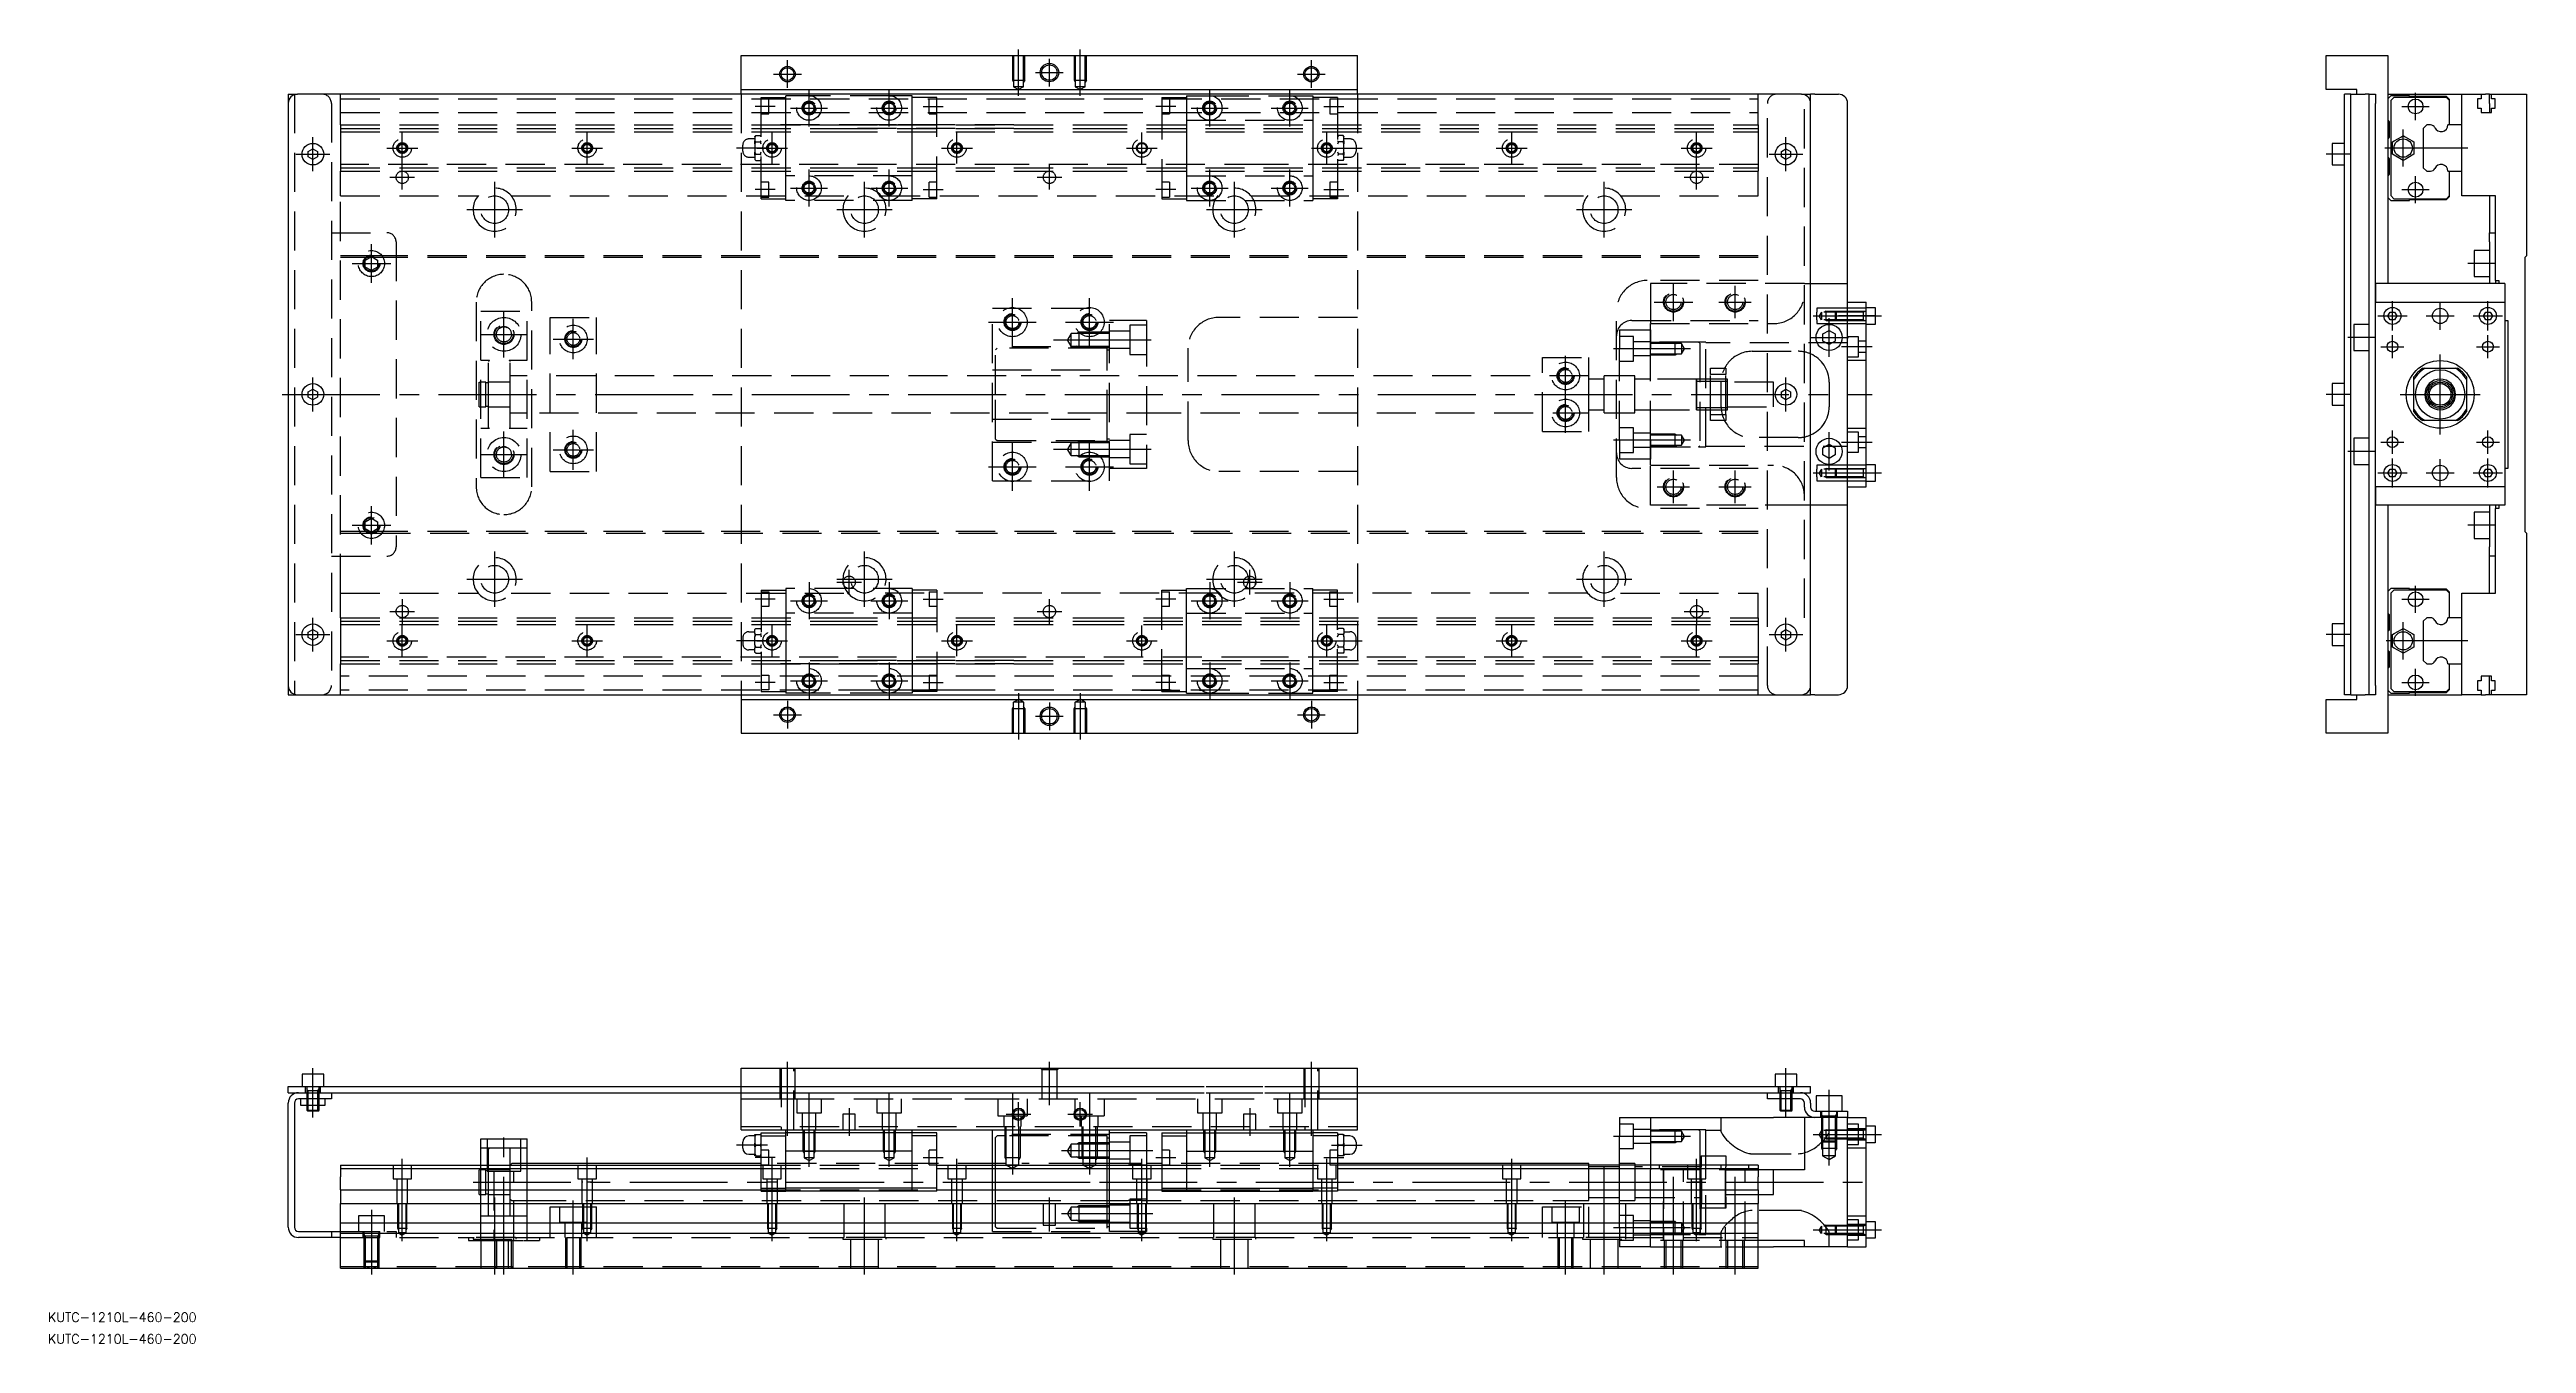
# Model space of a CAD drawing. Extents: x -94 to 709, y -24 to 396.
import ezdxf

# ---------------------------------------------------------------- set-up
doc = ezdxf.new("R2010")
doc.units = 0
doc.linetypes.add('CENTER', pattern=[50.8, 31.75, -6.35, 6.35, -6.35])
doc.linetypes.add('DASHED', pattern=[19.05, 12.7, -6.35])
doc.layers.get('0').update_dxf_attribs({"linetype": 'CONTINUOUS'})
doc.layers.add('CENTER', color=1, linetype='CENTER')
doc.styles.get("Standard").update_dxf_attribs({"font": 'txt.shx', "height": 3, "bigfont": 'bigfont.shx'})

msp = doc.modelspace()

# ---------------------------------------------------------------- texts
at = {"color": 7, "linetype": 'CONTINUOUS'}
for p in [(-94.97, -17.38), (-94.97, -24.41)]:
    msp.add_text('KUTC-1210L-460-200', height=3, dxfattribs=at).set_placement(p)

# ---------------------------------------------------------------- linework, layer by layer
at = {"color": 7, "linetype": 'CONTINUOUS'}
for p, q in [((130, 382.74), (130, 393.74)), ((130, 393.74), (330, 393.74)), ((330, 382.74), (330, 393.74)), ((644.29, 393.74), (664.29, 393.74)), ((644.29, 382.74), (644.29, 393.74)), ((664.29, 393.74), (664.29, 319.74)), ((-17, 381.24), (-14, 381.24)), ((-17, 381.24), (-17, 378.24)), ((-17, 378.24), (-17, 189.24)), ((474, 381.24), (-14, 381.24)), ((130, 381.24), (130, 382.74)), ((130, 382.74), (330, 382.74)), ((330, 381.24), (330, 382.74)), ((474, 381.24), (477, 381.24)), ((478.33, 381.24), (477, 381.24)), ((477, 378.24), (477, 381.24)), ((477, 189.24), (477, 378.24)), ((478.33, 381.24), (486, 381.24)), ((489, 189.24), (489, 378.24)), ((654.29, 382.74), (644.29, 382.74)), ((652.29, 381.24), (650.29, 381.24)), ((650.29, 378.24), (650.29, 381.24)), ((650.29, 189.24), (650.29, 378.24)), ((652.29, 381.24), (655.62, 381.24)), ((652.29, 378.24), (652.29, 381.24)), ((652.29, 189.24), (652.29, 378.24)), ((654.29, 381.24), (654.29, 382.74)), ((655.62, 381.24), (656.95, 381.24)), ((658.29, 381.24), (656.95, 381.24)), ((658.29, 381.24), (660.29, 381.24)), ((658.29, 378.24), (658.29, 381.24)), ((658.29, 189.24), (658.29, 378.24)), ((660.29, 381.24), (660.29, 378.24)), ((660.29, 319.74), (660.29, 378.24)), ((664.29, 381.24), (688.29, 381.24)), ((665.28, 380.74), (664.29, 379.75)), ((671.29, 380.74), (665.28, 380.74)), ((666.28, 380.19), (665.29, 379.2)), ((665.29, 379.2), (665.29, 348.28)), ((683.29, 380.19), (666.28, 380.19)), ((671.29, 380.49), (671.29, 380.74)), ((683.29, 380.49), (671.29, 380.49)), ((684.29, 379.49), (683.29, 380.49)), ((684.29, 379.19), (683.29, 380.19)), ((684.29, 379.19), (684.29, 379.49)), ((684.29, 371.24), (684.29, 379.19)), ((688.29, 381.24), (694.59, 381.24)), ((688.29, 371.24), (688.29, 381.24)), ((694.59, 379.74), (693.44, 379.74)), ((693.44, 379.74), (693.44, 376.74)), ((694.59, 381.24), (695.95, 381.24)), ((694.59, 381.24), (694.59, 379.74)), ((697.29, 381.24), (695.95, 381.24)), ((697.29, 381.24), (697.99, 381.24)), ((697.29, 378.24), (697.29, 381.24)), ((697.29, 378.24), (697.29, 375.24)), ((697.99, 381.24), (709.29, 381.24)), ((697.99, 379.74), (697.99, 381.24)), ((699.14, 379.74), (697.99, 379.74)), ((699.14, 376.74), (699.14, 379.74)), ((709.29, 381.24), (709.29, 328.74)), ((664.29, 372.74), (664.79, 372.24)), ((664.79, 372.24), (664.79, 367.24)), ((676.91, 371.24), (675.79, 370.11)), ((675.79, 370.11), (675.79, 357.36)), ((678.2, 371.24), (676.91, 371.24)), ((688.29, 371.24), (683.78, 371.24)), ((688.29, 356.24), (688.29, 371.24)), ((688.29, 356.24), (688.29, 371.24)), ((693.44, 376.74), (694.59, 376.74)), ((694.59, 376.74), (694.59, 375.24)), ((694.59, 375.24), (697.99, 375.24)), ((697.99, 375.24), (697.99, 376.74)), ((697.99, 376.74), (699.14, 376.74)), ((-10.5, 362.6), (-9, 363.47)), ((-10.5, 360.87), (-10.5, 362.6)), ((-9, 363.47), (-7.5, 362.6)), ((-7.5, 362.6), (-7.5, 360.87)), ((467.5, 362.6), (469, 363.47)), ((467.5, 360.87), (467.5, 362.6)), ((469, 363.47), (470.5, 362.6)), ((470.5, 362.6), (470.5, 360.87)), ((646.29, 365.24), (646.29, 361.74)), ((650.29, 365.24), (646.29, 365.24)), ((646.29, 361.74), (646.29, 358.24)), ((664.79, 367.24), (664.29, 366.74)), ((665.79, 365.75), (666.38, 366.09)), ((665.79, 365.07), (665.79, 365.75)), ((665.79, 362.4), (665.79, 365.07)), ((665.79, 361.72), (665.79, 362.4)), ((666.38, 361.38), (665.79, 361.72)), ((666.38, 366.09), (668.7, 367.43)), ((668.7, 367.43), (669.29, 367.77)), ((669.29, 367.77), (669.88, 367.43)), ((669.88, 367.43), (672.19, 366.09)), ((672.19, 366.09), (672.78, 365.75)), ((672.78, 361.72), (672.19, 361.38)), ((672.78, 365.75), (672.78, 365.07)), ((672.78, 365.07), (672.78, 362.4)), ((672.78, 362.4), (672.78, 361.72)), ((-9, 360), (-10.5, 360.87)), ((-7.5, 360.87), (-9, 360)), ((469, 360), (467.5, 360.87)), ((470.5, 360.87), (469, 360)), ((646.29, 358.24), (650.29, 358.24)), ((664.29, 360.74), (664.79, 360.24)), ((664.79, 355.24), (664.29, 354.74)), ((664.79, 360.24), (664.79, 355.24)), ((668.7, 360.04), (666.38, 361.38)), ((669.29, 359.7), (668.7, 360.04)), ((669.88, 360.04), (669.29, 359.7)), ((672.19, 361.38), (669.88, 360.04)), ((675.79, 357.36), (676.91, 356.24)), ((676.91, 356.24), (678.2, 356.24)), ((683.78, 356.24), (688.29, 356.24)), ((684.29, 348.28), (684.29, 356.24)), ((688.29, 348.24), (688.29, 356.24)), ((664.29, 347.73), (665.28, 346.74)), ((665.28, 346.74), (671.29, 346.74)), ((665.29, 348.28), (666.28, 347.29)), ((666.28, 347.29), (683.29, 347.29)), ((671.29, 346.99), (683.29, 346.99)), ((671.29, 346.74), (671.29, 346.99)), ((683.29, 347.29), (684.29, 348.28)), ((683.29, 346.99), (684.29, 347.98)), ((684.29, 347.98), (684.29, 348.28)), ((699.29, 348.24), (688.29, 348.24)), ((697.29, 348.24), (697.29, 336.24)), ((699.29, 320.74), (699.29, 348.24)), ((697.29, 330.49), (692.29, 330.49)), ((692.29, 330.49), (692.29, 326.24)), ((697.29, 333.24), (697.29, 336.24)), ((697.29, 336.24), (699.29, 336.24)), ((697.29, 333.24), (697.29, 319.74)), ((692.29, 326.24), (692.29, 321.99)), ((692.29, 321.99), (697.29, 321.99)), ((708.79, 328.24), (709.29, 328.74)), ((708.79, 328.24), (708.79, 239.24)), ((489, 313.74), (495, 313.74)), ((495, 253.74), (495, 313.74)), ((660.29, 313.74), (660.29, 319.74)), ((660.29, 319.74), (660.29, 313.74)), ((702.29, 319.74), (660.29, 319.74)), ((660.29, 313.74), (702.29, 313.74)), ((660.29, 253.74), (660.29, 313.74)), ((699.29, 320.74), (700.29, 320.74)), ((699.29, 320.74), (699.29, 319.74)), ((700.29, 320.74), (700.29, 319.74)), ((702.29, 319.74), (702.29, 313.74)), ((702.29, 313.74), (702.29, 253.74)), ((495, 311.99), (498, 311.99)), ((498, 306.49), (495, 306.49)), ((498, 311.99), (498, 306.49)), ((653.29, 306.49), (653.29, 302.24)), ((658.29, 306.49), (653.29, 306.49)), ((664.34, 309.24), (665.07, 310.49)), ((665.07, 307.99), (664.34, 309.24)), ((665.07, 310.49), (666.51, 310.49)), ((666.51, 307.99), (665.07, 307.99)), ((666.51, 310.49), (667.23, 309.24)), ((667.23, 309.24), (666.51, 307.99)), ((695.34, 309.24), (696.07, 310.49)), ((696.07, 307.99), (695.34, 309.24)), ((696.07, 310.49), (697.51, 310.49)), ((697.51, 307.99), (696.07, 307.99)), ((697.51, 310.49), (698.23, 309.24)), ((698.23, 309.24), (697.51, 307.99)), ((702.29, 307.74), (703.29, 307.74)), ((703.29, 307.74), (703.29, 259.74)), ((481, 303.39), (483, 304.54)), ((481, 301.08), (481, 303.39)), ((483, 299.93), (481, 301.08)), ((483, 304.54), (485, 303.39)), ((485, 301.08), (483, 299.93)), ((485, 303.39), (485, 301.08)), ((653.29, 302.24), (653.29, 297.99)), ((653.29, 297.99), (658.29, 297.99)), ((672.79, 288.65), (672.79, 289.41)), ((675.62, 292.24), (676.37, 292.24)), ((676.37, 292.24), (686.2, 292.24)), ((686.2, 292.24), (686.96, 292.24)), ((689.79, 289.41), (689.79, 288.65)), ((-10.5, 284.6), (-9, 285.47)), ((-10.5, 282.87), (-10.5, 284.6)), ((-9, 282), (-10.5, 282.87)), ((-9, 285.47), (-7.5, 284.6)), ((-7.5, 282.87), (-9, 282)), ((-7.5, 284.6), (-7.5, 282.87)), ((467.5, 284.6), (469, 285.47)), ((467.5, 282.87), (467.5, 284.6)), ((469, 282), (467.5, 282.87)), ((469, 285.47), (470.5, 284.6)), ((470.5, 282.87), (469, 282)), ((470.5, 284.6), (470.5, 282.87)), ((646.29, 287.24), (646.29, 283.74)), ((650.29, 287.24), (646.29, 287.24)), ((646.29, 283.74), (646.29, 280.24)), ((672.79, 278.82), (672.79, 288.65)), ((689.79, 288.65), (689.79, 278.82)), ((646.29, 280.24), (650.29, 280.24)), ((672.79, 278.07), (672.79, 278.82)), ((676.37, 275.24), (675.62, 275.24)), ((686.2, 275.24), (676.37, 275.24)), ((686.96, 275.24), (686.2, 275.24)), ((689.79, 278.82), (689.79, 278.07)), ((481, 266.39), (483, 267.54)), ((481, 264.08), (481, 266.39)), ((483, 267.54), (485, 266.39)), ((485, 266.39), (485, 264.08)), ((653.29, 269.49), (653.29, 265.24)), ((658.29, 269.49), (653.29, 269.49)), ((483, 262.93), (481, 264.08)), ((485, 264.08), (483, 262.93)), ((495, 260.99), (498, 260.99)), ((498, 260.99), (498, 255.49)), ((653.29, 265.24), (653.29, 260.99)), ((653.29, 260.99), (658.29, 260.99)), ((664.34, 258.24), (665.07, 259.49)), ((665.07, 256.99), (664.34, 258.24)), ((665.07, 259.49), (666.51, 259.49)), ((666.51, 259.49), (667.23, 258.24)), ((667.23, 258.24), (666.51, 256.99)), ((695.34, 258.24), (696.07, 259.49)), ((696.07, 256.99), (695.34, 258.24)), ((696.07, 259.49), (697.51, 259.49)), ((697.51, 259.49), (698.23, 258.24)), ((698.23, 258.24), (697.51, 256.99)), ((703.29, 259.74), (702.29, 259.74)), ((489, 253.74), (495, 253.74)), ((498, 255.49), (495, 255.49)), ((702.29, 253.74), (660.29, 253.74)), ((660.29, 247.74), (660.29, 253.74)), ((660.29, 253.74), (660.29, 247.74)), ((666.51, 256.99), (665.07, 256.99)), ((697.51, 256.99), (696.07, 256.99)), ((702.29, 253.74), (702.29, 247.74)), ((702.29, 247.74), (660.29, 247.74)), ((660.29, 189.24), (660.29, 247.74)), ((664.29, 247.74), (664.29, 173.74)), ((692.29, 245.49), (692.29, 241.24)), ((697.29, 245.49), (692.29, 245.49)), ((692.29, 241.24), (692.29, 236.99)), ((697.29, 247.74), (697.29, 234.24)), ((699.29, 247.74), (699.29, 246.74)), ((699.29, 219.24), (699.29, 246.74)), ((700.29, 246.74), (699.29, 246.74)), ((700.29, 247.74), (700.29, 246.74)), ((692.29, 236.99), (697.29, 236.99)), ((697.29, 231.24), (697.29, 234.24)), ((709.29, 238.74), (708.79, 239.24)), ((709.29, 238.74), (709.29, 186.24)), ((697.29, 219.24), (697.29, 231.24)), ((699.29, 231.24), (697.29, 231.24)), ((665.28, 220.74), (664.29, 219.75)), ((671.29, 220.74), (665.28, 220.74)), ((666.28, 220.19), (665.29, 219.2)), ((665.29, 219.2), (665.29, 188.28)), ((683.29, 220.19), (666.28, 220.19)), ((671.29, 220.49), (671.29, 220.74)), ((683.29, 220.49), (671.29, 220.49)), ((684.29, 219.49), (683.29, 220.49)), ((684.29, 219.19), (683.29, 220.19)), ((684.29, 219.19), (684.29, 219.49)), ((684.29, 211.24), (684.29, 219.19)), ((688.29, 211.24), (688.29, 219.24)), ((688.29, 219.24), (699.29, 219.24)), ((646.29, 209.24), (646.29, 205.74)), ((650.29, 209.24), (646.29, 209.24)), ((664.29, 212.74), (664.79, 212.24)), ((664.79, 212.24), (664.79, 207.24)), ((676.91, 211.24), (675.79, 210.11)), ((675.79, 210.11), (675.79, 197.36)), ((678.2, 211.24), (676.91, 211.24)), ((688.29, 211.24), (683.78, 211.24)), ((688.29, 196.24), (688.29, 211.24)), ((688.29, 196.24), (688.29, 211.24)), ((-10.5, 206.6), (-9, 207.47)), ((-10.5, 204.87), (-10.5, 206.6)), ((-9, 204), (-10.5, 204.87)), ((-9, 207.47), (-7.5, 206.6)), ((-7.5, 204.87), (-9, 204)), ((-7.5, 206.6), (-7.5, 204.87)), ((467.5, 206.6), (469, 207.47)), ((467.5, 204.87), (467.5, 206.6)), ((469, 204), (467.5, 204.87)), ((469, 207.47), (470.5, 206.6)), ((470.5, 204.87), (469, 204)), ((470.5, 206.6), (470.5, 204.87)), ((646.29, 205.74), (646.29, 202.24)), ((646.29, 202.24), (650.29, 202.24)), ((664.79, 207.24), (664.29, 206.74)), ((665.79, 205.75), (666.38, 206.09)), ((665.79, 205.07), (665.79, 205.75)), ((665.79, 202.4), (665.79, 205.07)), ((665.79, 201.72), (665.79, 202.4)), ((666.38, 201.38), (665.79, 201.72)), ((666.38, 206.09), (668.7, 207.43)), ((668.7, 200.04), (666.38, 201.38)), ((668.7, 207.43), (669.29, 207.77)), ((669.29, 207.77), (669.88, 207.43)), ((669.88, 207.43), (672.19, 206.09)), ((672.19, 201.38), (669.88, 200.04)), ((672.19, 206.09), (672.78, 205.75)), ((672.78, 201.72), (672.19, 201.38)), ((672.78, 205.75), (672.78, 205.07)), ((672.78, 205.07), (672.78, 202.4)), ((672.78, 202.4), (672.78, 201.72)), ((664.29, 200.74), (664.79, 200.24)), ((664.79, 195.24), (664.29, 194.74)), ((664.79, 200.24), (664.79, 195.24)), ((669.29, 199.7), (668.7, 200.04)), ((669.88, 200.04), (669.29, 199.7)), ((675.79, 197.36), (676.91, 196.24)), ((676.91, 196.24), (678.2, 196.24)), ((683.78, 196.24), (688.29, 196.24)), ((684.29, 188.28), (684.29, 196.24)), ((688.29, 186.24), (688.29, 196.24)), ((-17, 189.24), (-17, 186.24)), ((-17, 186.24), (-14, 186.24)), ((-14, 186.24), (474, 186.24)), ((130, 186.24), (130, 184.74)), ((330, 186.24), (330, 184.74)), ((474, 186.24), (477, 186.24)), ((477, 186.24), (477, 189.24)), ((478.33, 186.24), (477, 186.24)), ((478.33, 186.24), (486, 186.24)), ((650.29, 186.24), (650.29, 189.24)), ((652.29, 186.24), (650.29, 186.24)), ((652.29, 186.24), (652.29, 189.24)), ((652.29, 186.24), (655.62, 186.24)), ((654.29, 184.74), (654.29, 186.24)), ((655.62, 186.24), (656.95, 186.24)), ((658.29, 186.24), (656.95, 186.24)), ((658.29, 186.24), (658.29, 189.24)), ((660.29, 186.24), (658.29, 186.24)), ((660.29, 189.24), (660.29, 186.24)), ((664.29, 187.73), (665.28, 186.74)), ((664.29, 186.24), (688.29, 186.24)), ((665.28, 186.74), (671.29, 186.74)), ((665.29, 188.28), (666.28, 187.29)), ((666.28, 187.29), (683.29, 187.29)), ((671.29, 186.99), (683.29, 186.99)), ((671.29, 186.74), (671.29, 186.99)), ((683.29, 187.29), (684.29, 188.28)), ((683.29, 186.99), (684.29, 187.98)), ((684.29, 187.98), (684.29, 188.28)), ((694.59, 186.24), (688.29, 186.24)), ((694.59, 190.74), (693.44, 190.74)), ((693.44, 190.74), (693.44, 187.74)), ((693.44, 187.74), (694.59, 187.74)), ((697.99, 192.24), (694.59, 192.24)), ((694.59, 192.24), (694.59, 190.74)), ((694.59, 187.74), (694.59, 186.24)), ((694.59, 186.24), (695.95, 186.24)), ((697.29, 186.24), (695.95, 186.24)), ((697.29, 189.24), (697.29, 192.24)), ((697.29, 186.24), (697.29, 189.24)), ((697.99, 186.24), (697.29, 186.24)), ((697.99, 190.74), (697.99, 192.24)), ((699.14, 190.74), (697.99, 190.74)), ((697.99, 186.24), (697.99, 187.74)), ((697.99, 187.74), (699.14, 187.74)), ((709.29, 186.24), (697.99, 186.24)), ((699.14, 187.74), (699.14, 190.74)), ((130, 184.74), (130, 173.74)), ((130, 184.74), (330, 184.74)), ((330, 184.74), (330, 173.74)), ((644.29, 184.74), (654.29, 184.74)), ((644.29, 173.74), (644.29, 184.74)), ((130, 173.74), (330, 173.74)), ((664.29, 173.74), (644.29, 173.74)), ((130, 45), (130, 65)), ((130, 65), (330, 65)), ((330, 45), (330, 65)), ((-17, 59), (-14, 59)), ((-17, 57), (-17, 59)), ((-17, 57), (-14, 57)), ((-14, 59), (130, 59)), ((-14, 57), (-13.67, 57)), ((-13.67, 57), (-6, 57)), ((-13.67, 57), (-6, 57)), ((-12.5, 63), (-12.5, 59)), ((-5.5, 63), (-12.5, 63)), ((-6, 57), (130, 57)), ((-5.5, 59), (-5.5, 63)), ((-3, 57), (-3, 55)), ((330, 59), (474, 59)), ((330, 57), (466, 57)), ((463, 55), (463, 57)), ((465.5, 63), (465.5, 59)), ((472.5, 63), (465.5, 63)), ((466, 57), (473.67, 57)), ((466, 57), (473.67, 57)), ((472.5, 59), (472.5, 63)), ((473.67, 57), (474, 57)), ((474, 59), (477, 59)), ((474, 57), (477, 57)), ((477, 57), (477, 59)), ((-17, 13.33), (-17, 53.67)), ((-15, 53.67), (-15, 13.33)), ((-6, 55), (-13.67, 55)), ((-13, 55), (-13, 53)), ((-13, 53), (-5, 53)), ((-11, 53), (-11, 51.38)), ((-11, 51.38), (-7, 51.38)), ((-10.62, 51), (-11, 51.38)), ((-7.38, 51), (-10.62, 51)), ((-7.38, 51), (-7, 51.38)), ((-7, 51.38), (-7, 53)), ((-3, 55), (-6, 55)), ((-5, 53), (-5, 55)), ((415, 49), (415.34, 49)), ((415, 49), (415, 42.75)), ((415.34, 49), (424.66, 49)), ((424.66, 49), (425, 49)), ((425, 49), (425, 33.5)), ((425, 49), (465, 49)), ((466, 55), (463, 55)), ((475, 49), (465, 49)), ((473.67, 55), (466, 55)), ((467, 55), (467, 51.38)), ((467, 51.38), (471, 51.38)), ((467.38, 51), (467, 51.38)), ((470.62, 51), (467.38, 51)), ((470.62, 51), (471, 51.38)), ((471, 51.38), (471, 55)), ((475, 52.33), (475, 53.67)), ((475, 49), (475, 32)), ((478.33, 49), (475, 49)), ((477, 53.67), (477, 52.33)), ((478.33, 51), (486, 51)), ((486, 49), (478.33, 49)), ((486, 49), (478.33, 49)), ((478.75, 56), (478.75, 51)), ((487.25, 56), (478.75, 56)), ((486, 51), (489, 51)), ((489, 49), (486, 49)), ((489, 49), (486, 49)), ((487.25, 51), (487.25, 56)), ((489, 51), (489, 49)), ((489, 7), (489, 49)), ((489, 49), (495, 49)), ((495, 7), (495, 49)), ((45.5, 33.5), (45.5, 42)), ((45.5, 42), (60.5, 42)), ((60.5, 33.5), (60.5, 42)), ((130, 45), (330, 45)), ((130.5, 40), (130.5, 40.97)), ((134.43, 42.97), (132.5, 42.97)), ((134.72, 43.5), (134.43, 42.9)), ((134.43, 43.5), (134.72, 43.5)), ((134.43, 42.9), (134.43, 43.5)), ((134.43, 42.9), (134.43, 40.59)), ((134.43, 39.41), (134.43, 40.59)), ((134.43, 40.59), (134.72, 40)), ((134.72, 43.5), (136.19, 43.5)), ((136.45, 42.97), (136.19, 43.5)), ((136.19, 43.5), (136.5, 43.5)), ((136.19, 40), (136.5, 40.64)), ((136.5, 42.85), (136.45, 42.97)), ((136.5, 43.01), (136.5, 44)), ((136.5, 44), (144.5, 44)), ((136.5, 43.01), (144.5, 43.01)), ((136.5, 26), (136.5, 43.01)), ((144.5, 44.01), (144.5, 45)), ((144.5, 38), (144.5, 44.01)), ((185.5, 44.01), (144.5, 44.01)), ((185.5, 44.01), (185.5, 45)), ((185.5, 38), (185.5, 44.01)), ((193.5, 44), (185.5, 44)), ((193.5, 43.01), (185.5, 43.01)), ((193.5, 43.01), (193.5, 44)), ((193.5, 26), (193.5, 43.01)), ((211.5, 33.5), (211.5, 45)), ((249.5, 33.5), (249.5, 45)), ((261.5, 44), (249.5, 44)), ((261.5, 44), (261.5, 40.37)), ((261.5, 40.37), (261.5, 38.2)), ((266.5, 44), (266.5, 43.01)), ((266.5, 44), (274.5, 44)), ((266.5, 43.01), (266.5, 26)), ((266.5, 43.01), (274.5, 43.01)), ((274.5, 45), (274.5, 44.01)), ((274.5, 44.01), (274.5, 38)), ((274.5, 44.01), (315.5, 44.01)), ((315.5, 45), (315.5, 44.01)), ((315.5, 44.01), (315.5, 38)), ((323.5, 44), (315.5, 44)), ((323.5, 43.01), (315.5, 43.01)), ((323.5, 44), (323.5, 43.01)), ((323.5, 43.5), (323.81, 43.5)), ((323.5, 43.01), (323.5, 26)), ((323.55, 42.97), (323.5, 42.85)), ((323.5, 40.64), (323.81, 40)), ((323.81, 43.5), (323.55, 42.97)), ((325.28, 43.5), (323.81, 43.5)), ((325.28, 43.5), (325.57, 43.5)), ((325.57, 42.9), (325.28, 43.5)), ((325.28, 40), (325.57, 40.59)), ((325.57, 43.5), (325.57, 42.9)), ((327.5, 42.97), (325.57, 42.97)), ((325.57, 40.59), (325.57, 42.9)), ((325.57, 40.59), (325.57, 39.41)), ((329.5, 40.97), (329.5, 39.03)), ((415, 33.5), (415, 42.75)), ((495, 46.25), (498, 46.25)), ((498, 40.75), (495, 40.75)), ((498, 46.25), (498, 40.75)), ((0, 33.5), (0, 32.38)), ((0, 33.5), (136.5, 33.5)), ((0, 32.38), (0, 31.09)), ((0, 32.38), (136.5, 32.38)), ((136.5, 34), (60.5, 34)), ((130.5, 39.03), (130.5, 40)), ((132.5, 37.03), (134.43, 37.03)), ((134.72, 40), (134.43, 39.41)), ((134.43, 39.41), (134.43, 37.1)), ((134.43, 37.1), (134.72, 36.51)), ((134.43, 36.51), (134.43, 37.1)), ((134.72, 36.51), (134.43, 36.51)), ((134.72, 40), (136.19, 40)), ((134.72, 36.51), (136.19, 36.51)), ((136.5, 39.36), (136.19, 40)), ((136.19, 36.51), (136.5, 37.15)), ((136.5, 36.51), (136.19, 36.51)), ((144.5, 26), (144.5, 38)), ((185.5, 38), (144.5, 38)), ((185.5, 26), (185.5, 38)), ((193.5, 33.5), (266.5, 33.5)), ((193.5, 32.38), (266.5, 32.38)), ((261.5, 38.2), (261.5, 33.8)), ((266.5, 34), (261.5, 34)), ((261.5, 33.8), (261.5, 33.5)), ((274.5, 38), (274.5, 26)), ((274.5, 38), (315.5, 38)), ((315.5, 38), (315.5, 26)), ((323.81, 40), (323.5, 39.36)), ((323.5, 37.15), (323.81, 36.51)), ((323.81, 36.51), (323.5, 36.51)), ((405, 34), (323.5, 34)), ((460, 33.5), (323.5, 33.5)), ((323.5, 32.38), (460, 32.38)), ((325.28, 40), (323.81, 40)), ((325.28, 36.51), (323.81, 36.51)), ((325.57, 39.41), (325.28, 40)), ((325.28, 36.51), (325.57, 37.1)), ((325.57, 36.51), (325.28, 36.51)), ((325.57, 37.1), (325.57, 39.41)), ((325.57, 37.1), (325.57, 36.51)), ((325.57, 37.03), (327.5, 37.03)), ((405, 33.5), (405, 34)), ((460, 33.5), (460, 32.38)), ((460, 32.38), (460, 31.09)), ((0, 31.09), (0, 29.72)), ((0, 25.5), (0, 29.72)), ((0, 25.5), (0, 21)), ((0, 25.5), (136.5, 25.5)), ((136.5, 25), (136.5, 26)), ((136.5, 26), (144.5, 26)), ((136.5, 25), (144.5, 25)), ((144.5, 25), (144.5, 26)), ((185.5, 26), (144.5, 26)), ((185.5, 25), (144.5, 25)), ((185.5, 25), (185.5, 26)), ((193.5, 26), (185.5, 26)), ((193.5, 25), (185.5, 25)), ((193.5, 25), (193.5, 26)), ((193.5, 25.5), (266.5, 25.5)), ((266.5, 26), (266.5, 25)), ((266.5, 26), (274.5, 26)), ((266.5, 25), (274.5, 25)), ((274.5, 26), (274.5, 25)), ((274.5, 26), (315.5, 26)), ((274.5, 25), (315.5, 25)), ((315.5, 26), (315.5, 25)), ((323.5, 26), (315.5, 26)), ((323.5, 25), (315.5, 25)), ((323.5, 26), (323.5, 25)), ((323.5, 25.5), (460, 25.5)), ((475, 32), (460, 32)), ((460, 32), (460, 31.09)), ((460, 31.09), (460, 29.72)), ((460, 31.09), (460, 29.72)), ((460, 25.5), (460, 29.72)), ((460, 25.5), (460, 29.72)), ((460, 25.5), (460, 21)), ((460, 25.5), (460, 21)), ((0, 14.7), (0, 21)), ((0, 21), (460, 21)), ((460, 14.7), (460, 21)), ((460, 14.7), (460, 21)), ((-13.67, 12), (-6, 12)), ((-6, 10), (-13.67, 10)), ((-6, 12), (-3, 12)), ((-3, 10), (-6, 10)), ((-3, 12), (-3, 10)), ((-3, 12), (0, 12)), ((0, 10), (-3, 10)), ((0, 11.3), (0, 14.7)), ((460, 14.7), (0, 14.7)), ((0, 0), (0, 11.3)), ((460, 11.3), (0, 11.3)), ((460, 11.3), (460, 14.7)), ((460, 7), (460, 14.7)), ((460, 0), (460, 11.3)), ((475, 9), (460, 9)), ((475, 7), (475, 9)), ((495, 15.25), (498, 15.25)), ((498, 9.75), (495, 9.75)), ((498, 15.25), (498, 9.75)), ((0, 0), (460, 0)), ((460, 7), (465, 7)), ((475, 7), (465, 7)), ((489, 7), (475, 7)), ((489, 7), (495, 7))]:
    msp.add_line(p, q, dxfattribs=at)
at = {"color": 3, "linetype": 'DASHED'}
for p, q in [((218, 393.74), (218, 385.74)), ((218.38, 393.74), (218.38, 385.74)), ((221.62, 385.74), (221.62, 393.74)), ((222, 385.74), (222, 393.74)), ((238, 393.74), (238, 385.74)), ((238.38, 393.74), (238.38, 385.74)), ((241.62, 385.74), (241.62, 393.74)), ((242, 385.74), (242, 393.74)), ((-15, 381.24), (-15, 186.24)), ((-3, 378.24), (-3, 189.24)), ((0, 371.24), (0, 381.24)), ((0, 379.74), (460, 379.74)), ((130, 381.24), (130, 186.24)), ((136.5, 379.2), (136.5, 380.19)), ((136.5, 380.19), (144.5, 380.19)), ((139, 379.64), (136.5, 379.64)), ((136.5, 348.28), (136.5, 379.2)), ((139, 374.84), (139, 379.64)), ((144.5, 379.75), (144.5, 380.74)), ((152, 380.74), (144.5, 380.74)), ((144.5, 372.74), (144.5, 379.75)), ((178, 380.74), (152, 380.74)), ((185.5, 380.74), (178, 380.74)), ((185.5, 379.75), (185.5, 380.74)), ((193.5, 380.19), (185.5, 380.19)), ((185.5, 372.74), (185.5, 379.75)), ((191, 374.84), (191, 379.64)), ((193.5, 379.64), (191, 379.64)), ((193.5, 379.2), (193.5, 380.19)), ((193.5, 348.28), (193.5, 379.2)), ((218, 385.74), (218.38, 385.08)), ((218, 385.74), (220, 385.74)), ((218.38, 385.74), (218.38, 383.64)), ((221.62, 383.64), (218.38, 383.64)), ((218.38, 383.64), (220, 382.7)), ((220, 385.74), (222, 385.74)), ((221.62, 383.64), (220, 382.7)), ((221.62, 383.64), (221.62, 385.74)), ((222, 385.74), (221.62, 385.08)), ((238, 385.74), (238.38, 385.08)), ((238, 385.74), (240, 385.74)), ((238.38, 385.74), (238.38, 383.64)), ((238.38, 383.64), (240, 382.7)), ((241.62, 383.64), (238.38, 383.64)), ((240, 385.74), (242, 385.74)), ((241.62, 383.64), (240, 382.7)), ((241.62, 383.64), (241.62, 385.74)), ((242, 385.74), (241.62, 385.08)), ((266.5, 380.19), (266.5, 379.2)), ((266.5, 380.19), (274.5, 380.19)), ((269, 379.64), (266.5, 379.64)), ((266.5, 379.2), (266.5, 348.28)), ((269, 379.64), (269, 374.84)), ((274.5, 380.74), (274.5, 379.75)), ((274.5, 380.74), (282, 380.74)), ((274.5, 379.75), (274.5, 372.74)), ((282, 380.74), (308, 380.74)), ((308, 380.74), (315.5, 380.74)), ((315.5, 380.74), (315.5, 379.75)), ((323.5, 380.19), (315.5, 380.19)), ((315.5, 379.75), (315.5, 372.74)), ((323.5, 379.64), (321, 379.64)), ((321, 379.64), (321, 374.84)), ((323.5, 380.19), (323.5, 379.2)), ((323.5, 379.2), (323.5, 348.28)), ((330, 381.24), (330, 186.24)), ((460, 371.24), (460, 381.24)), ((463, 189.24), (463, 378.24)), ((475, 211.24), (475, 381.24)), ((0, 375.24), (460, 375.24)), ((0, 371.24), (0, 370.11)), ((0, 371.24), (161.5, 371.24)), ((0, 370.11), (0, 357.36)), ((0, 370.11), (161.5, 370.11)), ((136.5, 374.84), (139, 374.84)), ((136.5, 371.24), (193.5, 371.24)), ((193.5, 371.24), (136.5, 371.24)), ((144.5, 372.24), (144.5, 372.74)), ((144.5, 367.24), (144.5, 372.24)), ((161.5, 371.24), (218.5, 371.24)), ((218.5, 371.24), (161.5, 371.24)), ((161.5, 370.11), (218.5, 370.11)), ((218.5, 370.11), (161.5, 370.11)), ((185.5, 372.24), (185.5, 372.74)), ((185.5, 367.24), (185.5, 372.24)), ((191, 374.84), (193.5, 374.84)), ((218.5, 371.24), (242.5, 371.24)), ((218.5, 370.11), (242.5, 370.11)), ((242.5, 371.24), (299.5, 371.24)), ((242.5, 371.24), (299.5, 371.24)), ((242.5, 370.11), (299.5, 370.11)), ((242.5, 370.11), (299.5, 370.11)), ((266.5, 374.84), (269, 374.84)), ((274.5, 372.74), (274.5, 372.24)), ((274.5, 372.74), (315.5, 372.74)), ((274.5, 372.24), (274.5, 367.24)), ((299.5, 371.24), (460, 371.24)), ((299.5, 370.11), (460, 370.11)), ((315.5, 372.74), (315.5, 372.24)), ((315.5, 372.24), (315.5, 367.24)), ((321, 374.84), (323.5, 374.84)), ((460, 371.24), (460, 370.11)), ((460, 370.11), (460, 357.36)), ((0, 369.04), (161.5, 369.04)), ((130.5, 362.77), (130.5, 364.71)), ((134.43, 366.71), (132.5, 366.71)), ((134.72, 367.77), (134.43, 367.48)), ((134.72, 367.77), (134.43, 367.43)), ((134.43, 367.43), (134.43, 367.48)), ((134.43, 367.43), (134.43, 366.09)), ((134.43, 365.07), (134.43, 366.09)), ((134.43, 366.09), (134.72, 365.75)), ((134.72, 365.75), (134.43, 365.07)), ((134.43, 365.07), (134.43, 362.4)), ((134.43, 362.4), (134.72, 361.72)), ((134.43, 361.38), (134.43, 362.4)), ((134.72, 361.72), (134.43, 361.38)), ((134.72, 367.77), (136.19, 367.77)), ((134.72, 365.75), (136.19, 365.75)), ((134.72, 361.72), (136.19, 361.72)), ((136.5, 367.46), (136.19, 367.77)), ((136.5, 367.4), (136.19, 367.77)), ((136.19, 365.75), (136.5, 366.12)), ((136.5, 365.01), (136.19, 365.75)), ((136.19, 361.72), (136.5, 362.46)), ((136.5, 361.35), (136.19, 361.72)), ((144.5, 366.74), (144.5, 367.24)), ((144.5, 360.74), (144.5, 366.74)), ((161.5, 369.04), (218.5, 369.04)), ((161.5, 369.04), (218.5, 369.04)), ((185.5, 366.74), (185.5, 367.24)), ((185.5, 360.74), (185.5, 366.74)), ((218.5, 369.04), (242.5, 369.04)), ((242.5, 369.04), (299.5, 369.04)), ((242.5, 369.04), (299.5, 369.04)), ((274.5, 367.24), (274.5, 366.74)), ((274.5, 366.74), (274.5, 360.74)), ((299.5, 369.04), (460, 369.04)), ((315.5, 367.24), (315.5, 366.74)), ((315.5, 366.74), (315.5, 360.74)), ((323.81, 367.77), (323.5, 367.46)), ((323.81, 367.77), (323.5, 367.4)), ((323.5, 366.12), (323.81, 365.75)), ((323.81, 365.75), (323.5, 365.01)), ((323.5, 362.46), (323.81, 361.72)), ((323.81, 361.72), (323.5, 361.35)), ((325.28, 367.77), (323.81, 367.77)), ((325.28, 365.75), (323.81, 365.75)), ((325.28, 361.72), (323.81, 361.72)), ((325.57, 367.48), (325.28, 367.77)), ((325.57, 367.43), (325.28, 367.77)), ((325.28, 365.75), (325.57, 366.09)), ((325.57, 365.07), (325.28, 365.75)), ((325.28, 361.72), (325.57, 362.4)), ((325.57, 361.38), (325.28, 361.72)), ((325.57, 367.48), (325.57, 367.43)), ((325.57, 366.09), (325.57, 367.43)), ((327.5, 366.71), (325.57, 366.71)), ((325.57, 366.09), (325.57, 365.07)), ((325.57, 362.4), (325.57, 365.07)), ((325.57, 362.4), (325.57, 361.38)), ((329.5, 364.71), (329.5, 362.77)), ((161.5, 358.44), (0, 358.44)), ((0, 357.36), (0, 356.24)), ((0, 357.36), (161.5, 357.36)), ((0, 348.24), (0, 356.24)), ((0, 356.24), (161.5, 356.24)), ((132.5, 360.77), (134.43, 360.77)), ((134.43, 361.38), (134.43, 360.04)), ((134.43, 359.99), (134.43, 360.04)), ((134.43, 360.04), (134.72, 359.7)), ((134.43, 359.99), (134.72, 359.7)), ((134.72, 359.7), (136.19, 359.7)), ((136.19, 359.7), (136.5, 360.07)), ((136.19, 359.7), (136.5, 360.01)), ((144.5, 360.24), (144.5, 360.74)), ((144.5, 355.24), (144.5, 360.24)), ((144.5, 354.74), (144.5, 355.24)), ((144.5, 347.73), (144.5, 354.74)), ((185.5, 354.74), (144.5, 354.74)), ((218.5, 358.44), (161.5, 358.44)), ((218.5, 358.44), (161.5, 358.44)), ((161.5, 357.36), (218.5, 357.36)), ((161.5, 356.24), (218.5, 356.24)), ((185.5, 360.24), (185.5, 360.74)), ((185.5, 355.24), (185.5, 360.24)), ((185.5, 354.74), (185.5, 355.24)), ((185.5, 347.73), (185.5, 354.74)), ((242.5, 358.44), (218.5, 358.44)), ((218.5, 357.36), (242.5, 357.36)), ((218.5, 356.24), (242.5, 356.24)), ((299.5, 358.44), (242.5, 358.44)), ((299.5, 358.44), (242.5, 358.44)), ((242.5, 357.36), (299.5, 357.36)), ((242.5, 356.24), (299.5, 356.24)), ((274.5, 360.74), (274.5, 360.24)), ((274.5, 360.24), (274.5, 355.24)), ((274.5, 355.24), (274.5, 354.74)), ((274.5, 354.74), (274.5, 347.73)), ((274.5, 354.74), (315.5, 354.74)), ((460, 358.44), (299.5, 358.44)), ((299.5, 357.36), (460, 357.36)), ((299.5, 356.24), (460, 356.24)), ((315.5, 360.74), (315.5, 360.24)), ((315.5, 360.24), (315.5, 355.24)), ((315.5, 355.24), (315.5, 354.74)), ((315.5, 354.74), (315.5, 347.73)), ((323.5, 360.07), (323.81, 359.7)), ((323.5, 360.01), (323.81, 359.7)), ((325.28, 359.7), (323.81, 359.7)), ((325.28, 359.7), (325.57, 360.04)), ((325.28, 359.7), (325.57, 359.99)), ((325.57, 360.04), (325.57, 361.38)), ((325.57, 360.77), (327.5, 360.77)), ((325.57, 360.04), (325.57, 359.99)), ((460, 357.36), (460, 356.24)), ((460, 348.24), (460, 356.24)), ((0, 348.24), (44.64, 348.24)), ((0, 219.24), (0, 348.24)), ((55.36, 348.24), (164.64, 348.24)), ((139, 352.64), (136.5, 352.64)), ((136.5, 347.29), (136.5, 348.28)), ((136.5, 347.84), (139, 347.84)), ((136.5, 347.29), (144.5, 347.29)), ((139, 347.84), (139, 352.64)), ((144.5, 346.74), (144.5, 347.73)), ((185.5, 346.74), (144.5, 346.74)), ((175.36, 348.24), (284.64, 348.24)), ((185.5, 346.74), (185.5, 347.73)), ((193.5, 347.29), (185.5, 347.29)), ((191, 347.84), (191, 352.64)), ((193.5, 352.64), (191, 352.64)), ((191, 347.84), (193.5, 347.84)), ((193.5, 347.29), (193.5, 348.28)), ((269, 352.64), (266.5, 352.64)), ((266.5, 348.28), (266.5, 347.29)), ((266.5, 347.84), (269, 347.84)), ((266.5, 347.29), (274.5, 347.29)), ((269, 352.64), (269, 347.84)), ((274.5, 347.73), (274.5, 346.74)), ((274.5, 346.74), (315.5, 346.74)), ((295.36, 348.24), (404.64, 348.24)), ((315.5, 347.73), (315.5, 346.74)), ((323.5, 347.29), (315.5, 347.29)), ((323.5, 352.64), (321, 352.64)), ((321, 352.64), (321, 347.84)), ((321, 347.84), (323.5, 347.84)), ((323.5, 348.28), (323.5, 347.29)), ((415.36, 348.24), (460, 348.24)), ((-3, 336.24), (15, 336.24)), ((18, 333.24), (18, 234.24)), ((10, 328.74), (0, 328.74)), ((9.36, 328.24), (0, 328.24)), ((8, 327.39), (10, 328.54)), ((8, 325.08), (8, 327.39)), ((10, 323.93), (8, 325.08)), ((460, 328.74), (10, 328.74)), ((10, 328.54), (12, 327.39)), ((12, 325.08), (10, 323.93)), ((460, 328.24), (10.64, 328.24)), ((12, 327.39), (12, 325.08)), ((44, 313.74), (44, 253.74)), ((62, 253.74), (62, 313.74)), ((460, 320.74), (424, 320.74)), ((475, 319.74), (425, 319.74)), ((425, 319.74), (425, 306.74)), ((475, 319.74), (477, 319.74)), ((477, 319.74), (489, 319.74)), ((45.5, 256.74), (45.5, 310.74)), ((45.5, 310.74), (60.5, 310.74)), ((60.5, 256.74), (60.5, 310.74)), ((68, 308.74), (83, 308.74)), ((68, 258.74), (68, 308.74)), ((83, 258.74), (83, 308.74)), ((211.5, 311.74), (249.5, 311.74)), ((211.5, 255.74), (211.5, 311.74)), ((249.5, 255.74), (249.5, 311.74)), ((261.5, 307.74), (249.5, 307.74)), ((256.1, 306.24), (256.1, 296.74)), ((261.5, 306.24), (256.1, 306.24)), ((261.5, 307.74), (261.5, 305.48)), ((261.5, 305.48), (261.5, 261.99)), ((330, 308.74), (285, 308.74)), ((414, 256.74), (414, 310.74)), ((419, 307.74), (460, 307.74)), ((425, 306.74), (465, 306.74)), ((425, 298.48), (425, 306.74)), ((489, 311.74), (479, 311.74)), ((479, 311.74), (479, 310.49)), ((479, 307.99), (479, 310.49)), ((479, 307.99), (479, 306.74)), ((479, 306.74), (489, 306.74)), ((480.5, 310.46), (479.79, 309.24)), ((480.5, 308.01), (479.79, 309.24)), ((480.5, 310.46), (480.5, 308.01)), ((494, 310.46), (480.5, 310.46)), ((494, 308.01), (480.5, 308.01)), ((482, 310.74), (481.53, 310.46)), ((482, 307.74), (481.53, 308.01)), ((482, 307.74), (482, 310.74)), ((482, 310.74), (495, 310.74)), ((482, 307.74), (495, 307.74)), ((485, 310.46), (485.27, 310.74)), ((485, 310.46), (485, 308.01)), ((485, 308.01), (485.27, 307.74)), ((485.27, 310.74), (485.27, 307.74)), ((495, 311.74), (489, 311.74)), ((489, 306.74), (495, 306.74)), ((494, 310.74), (494, 307.74)), ((494, 310.46), (494.47, 310.74)), ((494, 308.01), (494.47, 307.74)), ((249.5, 299.24), (211.5, 299.24)), ((213, 298.74), (212.5, 298.24)), ((212.5, 283.74), (212.5, 298.24)), ((248.76, 298.74), (213, 298.74)), ((237.1, 303.56), (235.91, 301.49)), ((237.1, 299.42), (235.91, 301.49)), ((239.5, 303.56), (237.1, 303.56)), ((237.1, 299.42), (237.1, 303.56)), ((237.1, 299.42), (239.5, 299.42)), ((239.5, 303.99), (238.75, 303.56)), ((239.5, 298.99), (238.75, 299.42)), ((249.5, 303.99), (239.5, 303.99)), ((239.5, 303.99), (239.5, 298.99)), ((249.5, 303.56), (239.5, 303.56)), ((239.5, 299.42), (249.5, 299.42)), ((239.5, 298.99), (249.5, 298.99)), ((248.76, 295.74), (248.76, 298.74)), ((249.5, 298.14), (248.76, 298.14)), ((256.1, 304.24), (249.5, 304.24)), ((249.5, 298.74), (256.1, 298.74)), ((275, 268.74), (275, 298.74)), ((415, 304.74), (415, 298.48)), ((415, 304.74), (415.34, 304.74)), ((419.5, 302.58), (415, 302.58)), ((415, 268.99), (415, 298.48)), ((415.34, 304.74), (424.66, 304.74)), ((419.5, 294.58), (419.5, 302.58)), ((425, 300.83), (419.5, 300.83)), ((424.66, 304.74), (425, 304.74)), ((425, 304.74), (425, 298.48)), ((425.3, 300.74), (425, 300.74)), ((431.15, 300.58), (425, 300.58)), ((431.15, 300.58), (425, 300.58)), ((431.5, 300.23), (425, 300.23)), ((425, 268.99), (425, 298.48)), ((425, 268.99), (425, 298.48)), ((440.66, 300.74), (425.3, 300.74)), ((440.66, 300.74), (425.3, 300.74)), ((433, 300.58), (431.15, 300.58)), ((433, 300.23), (431.5, 300.23)), ((433, 296.58), (433, 300.58)), ((433, 300.58), (433.61, 300.23)), ((435.1, 300.23), (433, 300.23)), ((436.05, 298.58), (435.1, 300.23)), ((435.1, 300.23), (435.1, 298.58)), ((435.1, 296.93), (436.05, 298.58)), ((435.1, 298.58), (435.1, 296.93)), ((441, 300.4), (440.66, 300.74)), ((443, 300.74), (440.66, 300.74)), ((441, 300.4), (441, 267.08)), ((443, 266.74), (443, 300.74)), ((489, 300.49), (443, 300.49)), ((458, 297.74), (473, 297.74)), ((492.5, 302.49), (489, 302.49)), ((492.5, 295.99), (492.5, 302.49)), ((495, 300.99), (492.5, 300.99)), ((492.5, 297.49), (495, 297.49)), ((48.3, 294.74), (45.5, 294.74)), ((48, 281.27), (48, 294.44)), ((60.5, 294.74), (54.7, 294.74)), ((55, 281.27), (55, 294.44)), ((60.5, 289.74), (55, 289.74)), ((216, 289.74), (64.5, 289.74)), ((211.5, 291.74), (249.5, 291.74)), ((405, 289.74), (216, 289.74)), ((248.76, 294.98), (248.76, 295.74)), ((248.76, 272.49), (248.76, 294.98)), ((256.1, 296.74), (261.5, 296.74)), ((390, 271.74), (390, 295.74)), ((390, 295.74), (405, 295.74)), ((405, 289.74), (405, 295.74)), ((405, 283.74), (405, 289.74)), ((410, 287.05), (410, 289.74)), ((420, 289.74), (410, 289.74)), ((415, 294.58), (419.5, 294.58)), ((419.5, 296.33), (425, 296.33)), ((420, 283.74), (420, 289.74)), ((425, 296.93), (431.5, 296.93)), ((425, 296.58), (431.15, 296.58)), ((425, 296.58), (431.15, 296.58)), ((431.15, 296.58), (433, 296.58)), ((431.5, 296.93), (433, 296.93)), ((433, 296.93), (435.1, 296.93)), ((433, 296.58), (433.61, 296.93)), ((444.5, 292.24), (449.5, 292.24)), ((444.5, 290.24), (444.5, 292.24)), ((449.5, 290.24), (444.5, 290.24)), ((444.5, 277.24), (444.5, 290.24)), ((449.5, 292.24), (449.5, 290.24)), ((449.5, 277.24), (449.5, 290.24)), ((489, 295.99), (492.5, 295.99)), ((495, 294.74), (489, 294.74)), ((45, 287.74), (45.5, 287.74)), ((45, 283.74), (45, 287.74)), ((45, 279.74), (45, 283.74)), ((47.1, 287.74), (45.5, 287.74)), ((47.1, 279.74), (47.1, 287.74)), ((48, 287.54), (47.1, 287.54)), ((48.3, 287.74), (48, 287.74)), ((55, 287.74), (48.3, 287.74)), ((55, 287.74), (48.3, 287.74)), ((212.5, 269.24), (212.5, 283.74)), ((410, 288.74), (405, 288.74)), ((405, 277.74), (405, 283.74)), ((410, 283.74), (410, 287.05)), ((410, 280.42), (410, 283.74)), ((425, 288.74), (420, 288.74)), ((420, 277.74), (420, 283.74)), ((440.01, 288.74), (425, 288.74)), ((440, 287.99), (440, 288.74)), ((440, 288.17), (440, 288.74)), ((440, 288.74), (440, 288.17)), ((441, 288.74), (440, 288.74)), ((440, 278.74), (440, 288.74)), ((440, 288.17), (440, 279.3)), ((441, 287.99), (440, 287.99)), ((440, 287.99), (440, 279.49)), ((442.05, 288.74), (441, 288.74)), ((442, 287.99), (441, 287.99)), ((444.5, 287.99), (442, 287.99)), ((444.5, 288.74), (442.05, 288.74)), ((449.5, 288.74), (444.5, 288.74)), ((449.5, 287.99), (444.5, 287.99)), ((448, 279.74), (448, 287.74)), ((450, 288.74), (449.5, 288.74)), ((450, 287.99), (449.5, 287.99)), ((450, 283.74), (450, 288.74)), ((465, 287.74), (450, 287.74)), ((450, 278.74), (450, 283.74)), ((465, 283.74), (465, 287.74)), ((465, 279.74), (465, 283.74)), ((483, 287.74), (483, 279.74)), ((45, 279.74), (45.5, 279.74)), ((45.5, 279.74), (47.1, 279.74)), ((47.1, 279.94), (48, 279.94)), ((48, 273.04), (48, 281.27)), ((48, 279.74), (48.3, 279.74)), ((48.3, 279.74), (55, 279.74)), ((48.3, 279.74), (55, 279.74)), ((55, 273.04), (55, 281.27)), ((55, 277.74), (60.5, 277.74)), ((64.5, 277.74), (260, 277.74)), ((211.5, 275.74), (249.5, 275.74)), ((260, 277.74), (405, 277.74)), ((405, 278.74), (410, 278.74)), ((405, 271.74), (405, 277.74)), ((410, 277.74), (410, 280.42)), ((410, 277.74), (420, 277.74)), ((420, 278.74), (425, 278.74)), ((425, 278.74), (440.01, 278.74)), ((440, 278.74), (440, 279.49)), ((440, 279.49), (441, 279.49)), ((440, 278.74), (440, 279.3)), ((440, 279.3), (440, 278.74)), ((440, 278.74), (441, 278.74)), ((441, 279.49), (442, 279.49)), ((441, 278.74), (442.05, 278.74)), ((442, 279.49), (444.5, 279.49)), ((442.05, 278.74), (444.5, 278.74)), ((444.5, 279.49), (449.5, 279.49)), ((444.5, 278.74), (449.5, 278.74)), ((444.5, 277.24), (449.5, 277.24)), ((444.5, 275.24), (444.5, 277.24)), ((449.5, 275.24), (444.5, 275.24)), ((449.5, 279.49), (450, 279.49)), ((449.5, 278.74), (450, 278.74)), ((449.5, 277.24), (449.5, 275.24)), ((450, 279.74), (465, 279.74)), ((45.5, 272.74), (48.3, 272.74)), ((54.7, 272.74), (60.5, 272.74)), ((211.5, 268.24), (249.5, 268.24)), ((212.5, 269.24), (213, 268.74)), ((213, 268.74), (248.76, 268.74)), ((237.1, 268.05), (235.91, 265.98)), ((237.1, 263.91), (235.91, 265.98)), ((239.5, 268.05), (237.1, 268.05)), ((237.1, 263.91), (237.1, 268.05)), ((239.5, 268.48), (238.75, 268.05)), ((249.5, 268.48), (239.5, 268.48)), ((239.5, 268.48), (239.5, 263.48)), ((249.5, 268.05), (239.5, 268.05)), ((248.76, 271.74), (248.76, 272.49)), ((248.76, 268.74), (248.76, 271.74)), ((248.76, 269.34), (249.5, 269.34)), ((256.1, 268.73), (249.5, 268.73)), ((256.1, 270.73), (256.1, 261.23)), ((261.5, 270.73), (256.1, 270.73)), ((390, 271.74), (405, 271.74)), ((419.5, 272.89), (415, 272.89)), ((415, 268.99), (415, 262.74)), ((419.5, 264.89), (419.5, 272.89)), ((425, 271.14), (419.5, 271.14)), ((419.5, 266.64), (425, 266.64)), ((431.15, 270.89), (425, 270.89)), ((431.15, 270.89), (425, 270.89)), ((431.5, 270.54), (425, 270.54)), ((425, 268.99), (425, 262.74)), ((425, 260.74), (425, 268.99)), ((425, 267.24), (431.5, 267.24)), ((425, 266.89), (431.15, 266.89)), ((425, 266.89), (431.15, 266.89)), ((425, 266.74), (425.3, 266.74)), ((425.3, 266.74), (440.66, 266.74)), ((425.3, 266.74), (440.66, 266.74)), ((433, 270.89), (431.15, 270.89)), ((431.15, 266.89), (433, 266.89)), ((433, 270.54), (431.5, 270.54)), ((431.5, 267.24), (433, 267.24)), ((433, 266.89), (433, 270.89)), ((433, 270.89), (433.61, 270.54)), ((435.1, 270.54), (433, 270.54)), ((433, 267.24), (435.1, 267.24)), ((433, 266.89), (433.61, 267.24)), ((436.05, 268.89), (435.1, 270.54)), ((435.1, 270.54), (435.1, 268.89)), ((435.1, 267.24), (436.05, 268.89)), ((435.1, 268.89), (435.1, 267.24)), ((440.66, 266.74), (441, 267.08)), ((440.66, 266.74), (443, 266.74)), ((443, 266.99), (489, 266.99)), ((473, 269.74), (458, 269.74)), ((489, 272.74), (495, 272.74)), ((492.5, 271.49), (489, 271.49)), ((492.5, 264.99), (492.5, 271.49)), ((495, 269.99), (492.5, 269.99)), ((492.5, 266.49), (495, 266.49)), ((68, 258.74), (83, 258.74)), ((237.1, 263.91), (239.5, 263.91)), ((239.5, 263.48), (238.75, 263.91)), ((239.5, 263.91), (249.5, 263.91)), ((239.5, 263.48), (249.5, 263.48)), ((249.5, 263.23), (256.1, 263.23)), ((261.5, 259.74), (249.5, 259.74)), ((256.1, 261.23), (261.5, 261.23)), ((261.5, 261.99), (261.5, 259.74)), ((330, 258.74), (285, 258.74)), ((415, 264.89), (419.5, 264.89)), ((415.34, 262.74), (415, 262.74)), ((424.66, 262.74), (415.34, 262.74)), ((460, 259.74), (419, 259.74)), ((425, 262.74), (424.66, 262.74)), ((425, 260.74), (465, 260.74)), ((425, 247.74), (425, 260.74)), ((489, 260.74), (479, 260.74)), ((479, 260.74), (479, 259.49)), ((479, 256.99), (479, 259.49)), ((480.5, 259.46), (479.79, 258.24)), ((480.5, 257.01), (479.79, 258.24)), ((480.5, 259.46), (480.5, 257.01)), ((494, 259.46), (480.5, 259.46)), ((482, 259.74), (481.53, 259.46)), ((482, 256.74), (482, 259.74)), ((482, 259.74), (495, 259.74)), ((485, 259.46), (485.27, 259.74)), ((485, 259.46), (485, 257.01)), ((485.27, 259.74), (485.27, 256.74)), ((489, 264.99), (492.5, 264.99)), ((495, 260.74), (489, 260.74)), ((494, 259.74), (494, 256.74)), ((494, 259.46), (494.47, 259.74)), ((45.5, 256.74), (60.5, 256.74)), ((211.5, 255.74), (249.5, 255.74)), ((479, 256.99), (479, 255.74)), ((479, 255.74), (489, 255.74)), ((494, 257.01), (480.5, 257.01)), ((482, 256.74), (481.53, 257.01)), ((482, 256.74), (495, 256.74)), ((485, 257.01), (485.27, 256.74)), ((489, 255.74), (495, 255.74)), ((494, 257.01), (494.47, 256.74)), ((8, 242.39), (10, 243.54)), ((8, 240.08), (8, 242.39)), ((10, 243.54), (12, 242.39)), ((12, 242.39), (12, 240.08)), ((460, 246.74), (424, 246.74)), ((475, 247.74), (425, 247.74)), ((477, 247.74), (475, 247.74)), ((489, 247.74), (477, 247.74)), ((9.36, 239.24), (0, 239.24)), ((0, 238.74), (10, 238.74)), ((10, 238.93), (8, 240.08)), ((12, 240.08), (10, 238.93)), ((10, 238.74), (460, 238.74)), ((460, 239.24), (10.64, 239.24)), ((-3, 231.24), (15, 231.24)), ((0, 211.24), (0, 219.24)), ((0, 219.24), (44.64, 219.24)), ((55.36, 219.24), (164.64, 219.24)), ((136.5, 220.19), (136.5, 219.2)), ((136.5, 220.19), (144.5, 220.19)), ((136.5, 219.64), (139, 219.64)), ((136.5, 219.2), (136.5, 188.28)), ((139, 219.64), (139, 214.84)), ((144.5, 220.74), (144.5, 219.75)), ((185.5, 220.74), (144.5, 220.74)), ((144.5, 219.75), (144.5, 212.74)), ((284.64, 219.24), (175.36, 219.24)), ((185.5, 220.74), (185.5, 219.75)), ((193.5, 220.19), (185.5, 220.19)), ((185.5, 219.75), (185.5, 212.74)), ((191, 219.64), (191, 214.84)), ((191, 219.64), (193.5, 219.64)), ((193.5, 220.19), (193.5, 219.2)), ((193.5, 219.2), (193.5, 188.28)), ((266.5, 219.2), (266.5, 220.19)), ((266.5, 220.19), (274.5, 220.19)), ((266.5, 219.64), (269, 219.64)), ((266.5, 188.28), (266.5, 219.2)), ((269, 214.84), (269, 219.64)), ((274.5, 219.75), (274.5, 220.74)), ((274.5, 220.74), (315.5, 220.74)), ((274.5, 212.74), (274.5, 219.75)), ((404.64, 219.24), (295.36, 219.24)), ((315.5, 219.75), (315.5, 220.74)), ((323.5, 220.19), (315.5, 220.19)), ((315.5, 212.74), (315.5, 219.75)), ((321, 219.64), (323.5, 219.64)), ((321, 214.84), (321, 219.64)), ((323.5, 219.2), (323.5, 220.19)), ((323.5, 188.28), (323.5, 219.2)), ((415.36, 219.24), (460, 219.24)), ((460, 211.24), (460, 219.24)), ((0, 211.24), (0, 210.11)), ((0, 211.24), (161.5, 211.24)), ((0, 210.11), (0, 197.36)), ((0, 210.11), (161.5, 210.11)), ((0, 209.04), (161.5, 209.04)), ((139, 214.84), (136.5, 214.84)), ((144.5, 212.74), (144.5, 212.24)), ((185.5, 212.74), (144.5, 212.74)), ((144.5, 212.24), (144.5, 207.24)), ((161.5, 211.24), (218.5, 211.24)), ((161.5, 210.11), (218.5, 210.11)), ((161.5, 209.04), (218.5, 209.04)), ((161.5, 209.04), (218.5, 209.04)), ((185.5, 212.74), (185.5, 212.24)), ((185.5, 212.24), (185.5, 207.24)), ((193.5, 214.84), (191, 214.84)), ((218.5, 211.24), (241.5, 211.24)), ((218.5, 210.11), (241.5, 210.11)), ((218.5, 209.04), (241.5, 209.04)), ((241.5, 211.24), (298.5, 211.24)), ((241.5, 210.11), (298.5, 210.11)), ((241.5, 209.04), (298.5, 209.04)), ((241.5, 209.04), (298.5, 209.04)), ((269, 214.84), (266.5, 214.84)), ((274.5, 212.24), (274.5, 212.74)), ((274.5, 212.74), (315.5, 212.74)), ((274.5, 207.24), (274.5, 212.24)), ((298.5, 211.24), (460, 211.24)), ((298.5, 210.11), (460, 210.11)), ((298.5, 209.04), (460, 209.04)), ((315.5, 212.24), (315.5, 212.74)), ((315.5, 207.24), (315.5, 212.24)), ((323.5, 214.84), (321, 214.84)), ((460, 211.24), (460, 210.11)), ((460, 210.11), (460, 197.36)), ((130.5, 204.71), (130.5, 202.77)), ((132.5, 206.71), (134.43, 206.71)), ((134.43, 207.43), (134.72, 207.77)), ((134.43, 207.48), (134.72, 207.77)), ((134.43, 207.48), (134.43, 207.43)), ((134.43, 206.09), (134.43, 207.43)), ((134.72, 205.75), (134.43, 206.09)), ((134.43, 206.09), (134.43, 205.07)), ((134.43, 205.07), (134.72, 205.75)), ((134.43, 202.4), (134.43, 205.07)), ((134.72, 201.72), (134.43, 202.4)), ((134.43, 202.4), (134.43, 201.38)), ((134.43, 201.38), (134.72, 201.72)), ((134.43, 200.04), (134.43, 201.38)), ((134.72, 207.77), (136.19, 207.77)), ((134.72, 205.75), (136.19, 205.75)), ((134.72, 201.72), (136.19, 201.72)), ((136.19, 207.77), (136.5, 207.4)), ((136.19, 207.77), (136.5, 207.46)), ((136.5, 206.12), (136.19, 205.75)), ((136.19, 205.75), (136.5, 205.01)), ((136.5, 202.46), (136.19, 201.72)), ((136.19, 201.72), (136.5, 201.35)), ((144.5, 207.24), (144.5, 206.74)), ((144.5, 206.74), (144.5, 200.74)), ((185.5, 207.24), (185.5, 206.74)), ((185.5, 206.74), (185.5, 200.74)), ((274.5, 206.74), (274.5, 207.24)), ((274.5, 200.74), (274.5, 206.74)), ((315.5, 206.74), (315.5, 207.24)), ((315.5, 200.74), (315.5, 206.74)), ((323.5, 207.46), (323.81, 207.77)), ((323.5, 207.4), (323.81, 207.77)), ((323.81, 205.75), (323.5, 206.12)), ((323.5, 205.01), (323.81, 205.75)), ((323.81, 201.72), (323.5, 202.46)), ((323.5, 201.35), (323.81, 201.72)), ((325.28, 207.77), (323.81, 207.77)), ((325.28, 205.75), (323.81, 205.75)), ((325.28, 201.72), (323.81, 201.72)), ((325.28, 207.77), (325.57, 207.48)), ((325.28, 207.77), (325.57, 207.43)), ((325.57, 206.09), (325.28, 205.75)), ((325.28, 205.75), (325.57, 205.07)), ((325.57, 202.4), (325.28, 201.72)), ((325.28, 201.72), (325.57, 201.38)), ((325.57, 207.43), (325.57, 207.48)), ((325.57, 207.43), (325.57, 206.09)), ((325.57, 206.71), (327.5, 206.71)), ((325.57, 205.07), (325.57, 206.09)), ((325.57, 205.07), (325.57, 202.4)), ((325.57, 201.38), (325.57, 202.4)), ((325.57, 201.38), (325.57, 200.04)), ((329.5, 202.77), (329.5, 204.71)), ((161.5, 198.44), (0, 198.44)), ((0, 197.36), (0, 196.24)), ((0, 197.36), (161.5, 197.36)), ((0, 186.24), (0, 196.24)), ((0, 196.24), (161.5, 196.24)), ((134.43, 200.77), (132.5, 200.77)), ((134.72, 199.7), (134.43, 200.04)), ((134.43, 200.04), (134.43, 199.99)), ((134.72, 199.7), (134.43, 199.99)), ((134.72, 199.7), (136.19, 199.7)), ((136.5, 200.07), (136.19, 199.7)), ((136.5, 200.01), (136.19, 199.7)), ((193.5, 196.24), (136.5, 196.24)), ((136.5, 196.24), (193.5, 196.24)), ((144.5, 200.74), (144.5, 200.24)), ((144.5, 200.24), (144.5, 195.24)), ((144.5, 195.24), (144.5, 194.74)), ((144.5, 194.74), (144.5, 187.73)), ((218.5, 198.44), (161.5, 198.44)), ((218.5, 198.44), (161.5, 198.44)), ((161.5, 197.36), (218.5, 197.36)), ((218.5, 197.36), (161.5, 197.36)), ((161.5, 196.24), (218.5, 196.24)), ((218.5, 196.24), (161.5, 196.24)), ((185.5, 200.74), (185.5, 200.24)), ((185.5, 200.24), (185.5, 195.24)), ((185.5, 195.24), (185.5, 194.74)), ((185.5, 194.74), (185.5, 187.73)), ((241.5, 198.44), (218.5, 198.44)), ((218.5, 197.36), (241.5, 197.36)), ((218.5, 196.24), (241.5, 196.24)), ((298.5, 198.44), (241.5, 198.44)), ((298.5, 198.44), (241.5, 198.44)), ((241.5, 197.36), (298.5, 197.36)), ((241.5, 197.36), (298.5, 197.36)), ((241.5, 196.24), (298.5, 196.24)), ((241.5, 196.24), (298.5, 196.24)), ((274.5, 200.24), (274.5, 200.74)), ((274.5, 195.24), (274.5, 200.24)), ((274.5, 194.74), (274.5, 195.24)), ((274.5, 187.73), (274.5, 194.74)), ((274.5, 194.74), (315.5, 194.74)), ((460, 198.44), (298.5, 198.44)), ((298.5, 197.36), (460, 197.36)), ((298.5, 196.24), (460, 196.24)), ((315.5, 200.24), (315.5, 200.74)), ((315.5, 195.24), (315.5, 200.24)), ((315.5, 194.74), (315.5, 195.24)), ((315.5, 187.73), (315.5, 194.74)), ((323.81, 199.7), (323.5, 200.07)), ((323.81, 199.7), (323.5, 200.01)), ((325.28, 199.7), (323.81, 199.7)), ((325.57, 200.04), (325.28, 199.7)), ((325.57, 199.99), (325.28, 199.7)), ((327.5, 200.77), (325.57, 200.77)), ((325.57, 199.99), (325.57, 200.04)), ((460, 197.36), (460, 196.24)), ((460, 186.24), (460, 196.24)), ((460, 192.24), (0, 192.24)), ((460, 187.74), (0, 187.74)), ((136.5, 192.64), (139, 192.64)), ((136.5, 188.28), (136.5, 187.29)), ((139, 187.84), (136.5, 187.84)), ((136.5, 187.29), (144.5, 187.29)), ((139, 192.64), (139, 187.84)), ((144.5, 187.73), (144.5, 186.74)), ((152, 186.74), (144.5, 186.74)), ((178, 186.74), (152, 186.74)), ((174.37, 187.73), (169.5, 187.73)), ((179.63, 187.73), (174.37, 187.73)), ((185.5, 186.74), (178, 186.74)), ((200.37, 187.73), (179.63, 187.73)), ((185.5, 187.73), (185.5, 186.74)), ((193.5, 187.29), (185.5, 187.29)), ((191, 192.64), (191, 187.84)), ((191, 192.64), (193.5, 192.64)), ((193.5, 187.84), (191, 187.84)), ((193.5, 188.28), (193.5, 187.29)), ((205.63, 187.73), (200.37, 187.73)), ((259.63, 187.73), (280.37, 187.73)), ((266.5, 192.64), (269, 192.64)), ((266.5, 187.29), (266.5, 188.28)), ((269, 187.84), (266.5, 187.84)), ((266.5, 187.29), (274.5, 187.29)), ((269, 187.84), (269, 192.64)), ((274.5, 186.74), (274.5, 187.73)), ((274.5, 186.74), (282, 186.74)), ((282, 186.74), (308, 186.74)), ((308, 186.74), (315.5, 186.74)), ((315.5, 186.74), (315.5, 187.73)), ((323.5, 187.29), (315.5, 187.29)), ((321, 192.64), (323.5, 192.64)), ((321, 187.84), (321, 192.64)), ((323.5, 187.84), (321, 187.84)), ((323.5, 187.29), (323.5, 188.28)), ((218, 181.74), (218.38, 182.39)), ((218, 181.74), (220, 181.74)), ((218, 173.74), (218, 181.74)), ((218.38, 183.84), (220, 184.77)), ((218.38, 181.74), (218.38, 183.84)), ((221.62, 183.84), (218.38, 183.84)), ((218.38, 173.74), (218.38, 181.74)), ((221.62, 183.84), (220, 184.77)), ((220, 181.74), (222, 181.74)), ((221.62, 183.84), (221.62, 181.74)), ((222, 181.74), (221.62, 182.39)), ((221.62, 181.74), (221.62, 173.74)), ((222, 181.74), (222, 173.74)), ((238, 181.74), (238.38, 182.39)), ((238, 181.74), (240, 181.74)), ((238, 173.74), (238, 181.74)), ((238.38, 183.84), (240, 184.77)), ((238.38, 181.74), (238.38, 183.84)), ((241.62, 183.84), (238.38, 183.84)), ((238.38, 173.74), (238.38, 181.74)), ((241.62, 183.84), (240, 184.77)), ((240, 181.74), (242, 181.74)), ((241.62, 183.84), (241.62, 181.74)), ((242, 181.74), (241.62, 182.39)), ((241.62, 181.74), (241.62, 173.74)), ((242, 181.74), (242, 173.74)), ((142.5, 65), (142.5, 55)), ((142.93, 65), (142.93, 45)), ((147.07, 45), (147.07, 65)), ((147.5, 55), (147.5, 65)), ((227.5, 64.5), (227, 65)), ((227.5, 64.5), (227.5, 55)), ((227.5, 64.5), (232.5, 64.5)), ((232.5, 64.5), (233, 65)), ((232.5, 55), (232.5, 64.5)), ((312.5, 65), (312.5, 55)), ((312.93, 65), (312.93, 45)), ((317.07, 45), (317.07, 65)), ((317.5, 55), (317.5, 65)), ((-11.5, 59), (-11.5, 57)), ((-11, 59), (-11, 57.6)), ((-10.62, 57.6), (-11, 58.26)), ((-7, 57.6), (-11, 57.6)), ((-7, 57.6), (-11, 57.6)), ((-11, 57.6), (-11, 57.59)), ((-11, 57.6), (-11, 57)), ((-11, 57.6), (-11, 57.6)), ((-9, 57.6), (-11, 57.6)), ((-11, 57), (-11, 55)), ((-11, 57), (-11, 55)), ((-10.62, 57.6), (-10.62, 57)), ((-10.62, 57), (-10.62, 55)), ((-7.38, 57.6), (-7, 58.26)), ((-7.38, 57), (-7.38, 57.6)), ((-7.38, 55), (-7.38, 57)), ((-7, 57.6), (-7, 59)), ((-7, 57.59), (-7, 57.6)), ((-7, 57.6), (-7, 57.6)), ((-7, 57), (-7, 57.6)), ((-7, 55), (-7, 57)), ((-7, 55), (-7, 57)), ((-6.5, 57), (-6.5, 59)), ((130, 59), (142.5, 59)), ((130, 57), (142.5, 57)), ((142.5, 59), (147.5, 59)), ((142.5, 57), (147.5, 57)), ((147.5, 59), (312.5, 59)), ((147.5, 57), (312.5, 57)), ((155, 59), (192.5, 59)), ((155, 57), (192.5, 57)), ((192.5, 59), (197.5, 59)), ((192.5, 57), (197.5, 57)), ((197.5, 59), (262.5, 59)), ((197.5, 57), (262.5, 57)), ((262.5, 59), (267.5, 59)), ((262.5, 57), (267.5, 57)), ((267.5, 59), (305, 59)), ((267.5, 57), (305, 57)), ((312.5, 59), (317.5, 59)), ((312.5, 57), (317.5, 57)), ((317.5, 59), (330, 59)), ((317.5, 57), (330, 57)), ((466.5, 59), (466.5, 57)), ((467, 59), (467, 57.6)), ((467.38, 57.6), (467, 58.26)), ((471, 57.6), (467, 57.6)), ((471, 57.6), (467, 57.6)), ((469, 57.6), (467, 57.6)), ((467, 57.6), (467, 57.6)), ((467, 57.6), (467, 57)), ((467, 57.6), (467, 57.59)), ((467, 57), (467, 55)), ((467, 57), (467, 55)), ((467.38, 57.6), (467.38, 57)), ((467.38, 57), (467.38, 55)), ((470.62, 57.6), (471, 58.26)), ((470.62, 57), (470.62, 57.6)), ((470.62, 55), (470.62, 57)), ((471, 57.6), (471, 59)), ((471, 57), (471, 57.6)), ((471, 57.6), (471, 57.6)), ((471, 57.59), (471, 57.6)), ((471, 55), (471, 57)), ((471, 55), (471, 57)), ((471.5, 57), (471.5, 59)), ((-11, 55), (-11, 53)), ((-11, 55), (-11, 53)), ((-10.62, 55), (-10.62, 53)), ((-7.38, 53), (-7.38, 55)), ((-7, 53), (-7, 55)), ((-7, 53), (-7, 55)), ((130, 55), (142.5, 55)), ((142.5, 55), (147.5, 55)), ((147.5, 55), (202.5, 55)), ((148, 55), (148, 50.5)), ((148, 50.5), (156, 50.5)), ((149.75, 50.5), (149.75, 45)), ((154.25, 45), (154.25, 50.5)), ((156, 50.5), (156, 55)), ((163, 50), (163, 45)), ((165, 50), (163, 50)), ((167, 50), (165, 50)), ((167, 45), (167, 50)), ((174, 55), (174, 50.5)), ((174, 50.5), (182, 50.5)), ((175.75, 50.5), (175.75, 45)), ((180.25, 45), (180.25, 50.5)), ((182, 50.5), (182, 55)), ((202.5, 55), (207.5, 55)), ((207.5, 55), (312.5, 55)), ((213.25, 55), (213.25, 49.5)), ((213.25, 49.5), (222.75, 49.5)), ((215.25, 49.5), (215.25, 46)), ((220.75, 49.5), (220.75, 46)), ((222.75, 55), (222.75, 49.5)), ((238.25, 55), (238.25, 49.5)), ((238.25, 49.5), (247.75, 49.5)), ((240.25, 49.5), (240.25, 46)), ((245.75, 49.5), (245.75, 46)), ((247.75, 55), (247.75, 49.5)), ((278, 55), (278, 50.5)), ((278, 50.5), (286, 50.5)), ((279.75, 50.5), (279.75, 45)), ((284.25, 45), (284.25, 50.5)), ((286, 50.5), (286, 55)), ((295, 50), (293, 50)), ((293, 50), (293, 45)), ((297, 50), (295, 50)), ((297, 45), (297, 50)), ((304, 55), (304, 50.5)), ((304, 50.5), (312, 50.5)), ((305.75, 50.5), (305.75, 45)), ((310.25, 45), (310.25, 50.5)), ((312, 50.5), (312, 55)), ((312.5, 55), (317.5, 55)), ((317.5, 55), (330, 55)), ((448, 44.27), (448, 49)), ((480.25, 51), (480.25, 49)), ((480.5, 51), (480.5, 49.4)), ((480.9, 49.4), (480.5, 50.09)), ((485.5, 49.4), (480.5, 49.4)), ((485.5, 49.4), (480.5, 49.4)), ((483, 49.4), (480.5, 49.4)), ((480.5, 49.4), (480.5, 49.39)), ((480.5, 49.4), (480.5, 49.4)), ((480.5, 49.4), (480.5, 49)), ((480.5, 49), (480.5, 39)), ((480.9, 49.4), (480.9, 49)), ((480.9, 49), (480.9, 41)), ((483, 44.27), (483, 49)), ((485.1, 49.4), (485.5, 50.09)), ((485.1, 49), (485.1, 49.4)), ((485.1, 41), (485.1, 49)), ((485.5, 49.4), (485.5, 51)), ((485.5, 49.39), (485.5, 49.4)), ((485.5, 49), (485.5, 49.4)), ((485.5, 49.4), (485.5, 49.4)), ((485.5, 41.4), (485.5, 49)), ((485.75, 49), (485.75, 51)), ((47.5, 42), (47.5, 31.5)), ((58.5, 31.5), (58.5, 42)), ((130, 46), (330, 46)), ((150, 45), (150, 40.85)), ((150, 45), (150, 40.85)), ((150, 40.85), (150, 38)), ((150.38, 45), (150.38, 40.5)), ((150.38, 40.5), (150.38, 35.9)), ((153.62, 40.5), (153.62, 45)), ((153.62, 35.9), (153.62, 40.5)), ((154, 40.85), (154, 45)), ((154, 40.85), (154, 45)), ((154, 38), (154, 40.85)), ((176, 45), (176, 40.85)), ((176, 45), (176, 40.85)), ((176, 40.85), (176, 38)), ((176.38, 45), (176.38, 40.5)), ((176.38, 40.5), (176.38, 35.9)), ((179.62, 40.5), (179.62, 45)), ((179.62, 35.9), (179.62, 40.5)), ((180, 40.85), (180, 45)), ((180, 40.85), (180, 45)), ((180, 38), (180, 40.85)), ((249.5, 43.5), (211.5, 43.5)), ((213, 43), (212.5, 42.5)), ((212.5, 33.5), (212.5, 42.5)), ((215.5, 43), (213, 43)), ((215.5, 46), (215.5, 36)), ((248.76, 43), (215.5, 43)), ((215.93, 33.6), (215.93, 46)), ((220.07, 33.6), (220.07, 46)), ((220.5, 46), (220.5, 36)), ((237.1, 40.32), (235.91, 38.25)), ((237.1, 38.25), (237.1, 40.32)), ((239.5, 40.32), (237.1, 40.32)), ((239.5, 40.75), (238.75, 40.32)), ((240.5, 40.75), (239.5, 40.75)), ((239.5, 40.75), (239.5, 35.75)), ((249.5, 40.32), (239.5, 40.32)), ((240.5, 46), (240.5, 36)), ((245.5, 40.75), (240.5, 40.75)), ((240.93, 33.6), (240.93, 46)), ((245.07, 33.6), (245.07, 46)), ((245.5, 46), (245.5, 36)), ((249.5, 40.75), (245.5, 40.75)), ((248.76, 35.75), (248.76, 43)), ((248.76, 42.4), (249.5, 42.4)), ((256.1, 41), (249.5, 41)), ((256.1, 43), (256.1, 33.5)), ((261.5, 43), (256.1, 43)), ((280, 45), (280, 40.85)), ((280, 45), (280, 40.85)), ((280, 40.85), (280, 38)), ((280.38, 45), (280.38, 40.5)), ((280.38, 40.5), (280.38, 35.9)), ((283.62, 40.5), (283.62, 45)), ((283.62, 35.9), (283.62, 40.5)), ((284, 40.85), (284, 45)), ((284, 40.85), (284, 45)), ((284, 38), (284, 40.85)), ((306, 45), (306, 40.85)), ((306, 45), (306, 40.85)), ((306, 40.85), (306, 38)), ((306.38, 45), (306.38, 40.5)), ((306.38, 40.5), (306.38, 35.9)), ((309.62, 40.5), (309.62, 45)), ((309.62, 35.9), (309.62, 40.5)), ((310, 40.85), (310, 45)), ((310, 40.85), (310, 45)), ((310, 38), (310, 40.85)), ((419.5, 46.85), (415, 46.85)), ((419.5, 38.85), (419.5, 46.85)), ((425, 45.1), (419.5, 45.1)), ((419.5, 40.6), (425, 40.6)), ((425.3, 45), (425, 45)), ((431.15, 44.85), (425, 44.85)), ((431.15, 44.85), (425, 44.85)), ((431.5, 44.5), (425, 44.5)), ((425, 41.2), (431.5, 41.2)), ((425, 40.85), (431.15, 40.85)), ((425, 40.85), (431.15, 40.85)), ((440.66, 45), (425.3, 45)), ((433, 44.85), (431.15, 44.85)), ((431.15, 40.85), (433, 40.85)), ((433, 44.5), (431.5, 44.5)), ((431.5, 41.2), (433, 41.2)), ((433, 40.85), (433, 44.85)), ((433, 44.85), (433.61, 44.5)), ((435.1, 44.5), (433, 44.5)), ((433, 41.2), (435.1, 41.2)), ((433, 40.85), (433.61, 41.2)), ((436.05, 42.85), (435.1, 44.5)), ((435.1, 44.5), (435.1, 42.85)), ((435.1, 41.2), (436.05, 42.85)), ((435.1, 42.85), (435.1, 41.2)), ((443, 45), (440.66, 45)), ((441, 44.66), (440.66, 45)), ((441, 44.66), (441, 33.5)), ((443, 33.5), (443, 45)), ((448, 44.75), (443, 44.75)), ((448, 44.27), (448.01, 44.16)), ((448.01, 44.16), (448.03, 44.04)), ((480.5, 44.73), (479.79, 43.5)), ((480.5, 42.27), (479.79, 43.5)), ((480.5, 44.73), (480.5, 42.27)), ((494, 44.73), (480.5, 44.73)), ((494, 42.27), (480.5, 42.27)), ((480.5, 41.4), (480.9, 41)), ((480.5, 41.4), (485.5, 41.4)), ((485.1, 41), (480.9, 41)), ((480.9, 41), (480.9, 39)), ((482, 45), (481.53, 44.73)), ((482, 42), (481.53, 42.27)), ((482, 42), (482, 45)), ((482, 45), (495, 45)), ((482, 42), (495, 42)), ((482.99, 44.15), (483, 44.27)), ((485, 44.73), (485.27, 45)), ((485, 44.73), (485, 42.27)), ((485, 42.27), (485.27, 42)), ((485.1, 41), (485.5, 41.4)), ((485.1, 39), (485.1, 41)), ((485.27, 45), (485.27, 42)), ((485.5, 39), (485.5, 41.4)), ((492.5, 46.75), (489, 46.75)), ((495, 45.25), (489, 45.25)), ((489, 41.75), (495, 41.75)), ((489, 40.25), (492.5, 40.25)), ((492.5, 43.5), (492.5, 46.75)), ((492.5, 40.25), (492.5, 43.5)), ((494, 45), (494, 42)), ((494, 44.73), (494.47, 45)), ((494, 42.27), (494.47, 42)), ((17, 33.5), (17, 29)), ((23, 29), (23, 33.5)), ((48.3, 39), (45.5, 39)), ((45.5, 21), (45.5, 33.5)), ((48, 38.41), (48, 38.7)), ((48, 33.5), (48, 38.41)), ((48, 21), (48, 33.5)), ((54.7, 39), (48.3, 39)), ((60.5, 39), (54.7, 39)), ((55, 38.41), (55, 38.7)), ((55, 33.5), (55, 38.41)), ((55.5, 34), (55, 33.5)), ((55, 21), (55, 33.5)), ((60.5, 34), (55.5, 34)), ((60.5, 21), (60.5, 33.5)), ((77, 33.5), (77, 29)), ((83, 29), (83, 33.5)), ((139, 38.4), (136.5, 38.4)), ((192.5, 34), (136.5, 34)), ((136.5, 33.6), (139, 33.6)), ((136.5, 33.5), (193.5, 33.5)), ((136.5, 32.38), (193.5, 32.38)), ((137, 33.5), (137, 29)), ((139, 36), (139, 38.4)), ((139, 33.6), (139, 36)), ((143, 29), (143, 33.5)), ((150, 38), (154, 38)), ((150, 38), (150.38, 37.34)), ((153.62, 35.9), (150.38, 35.9)), ((150.38, 35.9), (152, 34.96)), ((152, 34.96), (153.62, 35.9)), ((154, 38), (153.62, 37.34)), ((176, 38), (180, 38)), ((176, 38), (176.38, 37.34)), ((179.62, 35.9), (176.38, 35.9)), ((176.38, 35.9), (178, 34.96)), ((178, 34.96), (179.62, 35.9)), ((180, 38), (179.62, 37.34)), ((191, 36), (191, 38.4)), ((193.5, 38.4), (191, 38.4)), ((191, 33.6), (191, 36)), ((191, 33.6), (193.5, 33.6)), ((213, 34), (192.5, 34)), ((197, 33.5), (197, 29)), ((203, 29), (203, 33.5)), ((211.5, 21), (211.5, 33.5)), ((212.5, 21), (212.5, 33.5)), ((216, 34), (213, 34)), ((215.5, 36), (220.5, 36)), ((215.5, 36), (215.93, 35.25)), ((215.93, 33.6), (218, 32.41)), ((215.93, 33.6), (220.07, 33.6)), ((220.07, 33.6), (218, 32.41)), ((220.5, 36), (220.07, 35.25)), ((242.5, 34), (221, 34)), ((237.1, 36.18), (235.91, 38.25)), ((237.1, 36.18), (237.1, 38.25)), ((237.1, 36.18), (239.5, 36.18)), ((239.5, 35.75), (238.75, 36.18)), ((239.5, 36.18), (249.5, 36.18)), ((239.5, 35.75), (249.5, 35.75)), ((240.5, 36), (245.5, 36)), ((240.5, 36), (240.93, 35.25)), ((240.93, 33.6), (243, 32.41)), ((240.93, 33.6), (245.07, 33.6)), ((249.32, 34), (242.5, 34)), ((245.07, 33.6), (243, 32.41)), ((245.5, 36), (245.07, 35.25)), ((248.76, 33.5), (248.76, 35.75)), ((248.76, 21), (248.76, 33.5)), ((250, 34), (249.32, 34)), ((249.5, 35.5), (256.1, 35.5)), ((249.5, 21), (249.5, 33.5)), ((255, 34), (250, 34)), ((260, 34), (255, 34)), ((255.5, 34), (260, 34)), ((261.5, 33.5), (256.1, 33.5)), ((257, 33.5), (257, 29)), ((261.5, 33.5), (261.5, 25)), ((263, 29), (263, 33.5)), ((269, 38.4), (266.5, 38.4)), ((323.5, 34), (266.5, 34)), ((266.5, 33.6), (269, 33.6)), ((266.5, 33.5), (323.5, 33.5)), ((266.5, 32.38), (323.5, 32.38)), ((269, 38.4), (269, 33.6)), ((280, 38), (284, 38)), ((280, 38), (280.38, 37.34)), ((283.62, 35.9), (280.38, 35.9)), ((280.38, 35.9), (282, 34.96)), ((282, 34.96), (283.62, 35.9)), ((284, 38), (283.62, 37.34)), ((306, 38), (310, 38)), ((306, 38), (306.38, 37.34)), ((309.62, 35.9), (306.38, 35.9)), ((306.38, 35.9), (308, 34.96)), ((308, 34.96), (309.62, 35.9)), ((310, 38), (309.62, 37.34)), ((317, 33.5), (317, 29)), ((321, 38.4), (321, 33.6)), ((323.5, 38.4), (321, 38.4)), ((321, 33.6), (323.5, 33.6)), ((323, 29), (323, 33.5)), ((377, 33.5), (377, 29)), ((383, 29), (383, 33.5)), ((405, 22), (405, 33.5)), ((410, 33), (405, 33)), ((415, 33), (410, 33)), ((410, 23), (410, 33)), ((415, 38.85), (419.5, 38.85)), ((420, 34), (415, 34)), ((415, 21), (415, 34)), ((415, 21), (415, 33.5)), ((420, 34), (420, 22)), ((420.2, 33), (420.15, 33)), ((441.5, 33), (420.2, 33)), ((425, 33.5), (425, 32)), ((425, 33.5), (425, 32)), ((428, 32.38), (428, 33.5)), ((437, 33.5), (437, 29)), ((441, 33.5), (441, 32)), ((441.5, 36.5), (441.9, 36.5)), ((441.5, 36.5), (441.5, 33.5)), ((441.5, 33.5), (441.5, 32.91)), ((441.5, 32), (441.5, 32.91)), ((441.9, 36.5), (449.5, 36.5)), ((443, 29), (443, 33.5)), ((443, 29), (443, 33.5)), ((448, 32.38), (448, 33.5)), ((448.1, 36.5), (448.5, 36.5)), ((449.25, 32.38), (449.25, 9)), ((449.5, 36.5), (449.5, 33.5)), ((449.5, 33.5), (449.5, 32.91)), ((449.5, 32), (449.5, 32.91)), ((455.75, 9), (455.75, 32.38)), ((457, 32.38), (457, 33.5)), ((458, 37.2), (473, 37.2)), ((480.5, 39), (485.5, 39)), ((480.5, 39), (480.9, 38.31)), ((480.9, 39), (480.9, 36.57)), ((483, 36.57), (480.9, 36.57)), ((480.9, 36.57), (483, 35.36)), ((485.1, 36.57), (483, 36.57)), ((483, 35.36), (485.1, 36.57)), ((485.1, 36.57), (485.1, 39)), ((485.5, 39), (485.1, 38.31)), ((495, 39), (489, 39)), ((17, 29), (23, 29)), ((18.25, 29), (18.25, 21)), ((21.75, 21), (21.75, 29)), ((45, 24), (45, 32)), ((47.1, 32), (45, 32)), ((47.1, 24), (47.1, 32)), ((48, 31.8), (47.1, 31.8)), ((47.1, 24.2), (48, 24.2)), ((47.5, 31.5), (58.5, 31.5)), ((48.3, 32), (48, 32)), ((54.7, 32), (48.3, 32)), ((49.75, 31.5), (49.75, 9)), ((54.8, 32), (54.7, 32)), ((56.25, 9), (56.25, 31.5)), ((77, 29), (83, 29)), ((78.25, 29), (78.25, 21)), ((78.62, 28), (78.5, 28)), ((78.5, 28), (78.5, 27.99)), ((78.5, 28), (78.5, 28)), ((81.38, 28), (80, 28)), ((81.5, 28), (81.38, 28)), ((81.5, 27.99), (81.5, 28)), ((81.5, 28), (81.5, 28)), ((81.75, 21), (81.75, 29)), ((136.5, 25.5), (193.5, 25.5)), ((137, 29), (143, 29)), ((138.25, 29), (138.25, 21)), ((140, 28), (138.5, 28)), ((138.62, 28), (138.5, 28)), ((138.5, 28), (138.5, 27.99)), ((138.5, 28), (138.5, 28)), ((140, 28), (138.62, 28)), ((141.5, 28), (140, 28)), ((141.38, 28), (140, 28)), ((141.5, 28), (141.38, 28)), ((141.5, 27.99), (141.5, 28)), ((141.5, 28), (141.5, 28)), ((141.75, 21), (141.75, 29)), ((197, 29), (203, 29)), ((198.25, 29), (198.25, 21)), ((201.75, 21), (201.75, 29)), ((257, 29), (263, 29)), ((258.25, 29), (258.25, 21)), ((261.5, 25), (261.5, 21)), ((261.75, 21), (261.75, 29)), ((266.5, 25.5), (323.5, 25.5)), ((317, 29), (323, 29)), ((318.25, 29), (318.25, 21)), ((321.75, 21), (321.75, 29)), ((377, 29), (383, 29)), ((378.25, 29), (378.25, 21)), ((381.75, 21), (381.75, 29)), ((425, 21), (425, 32)), ((460, 32), (425, 32)), ((425, 21), (425, 32)), ((429.25, 32), (429.25, 9)), ((429.25, 9), (429.25, 32)), ((435.75, 9), (435.75, 32)), ((437, 29), (443, 29)), ((438.25, 29), (438.25, 21)), ((438.5, 28), (438.5, 28)), ((440, 28), (438.5, 28)), ((438.62, 28), (438.5, 28)), ((438.5, 28), (438.5, 27.99)), ((440, 28), (438.62, 28)), ((441.5, 28), (440, 28)), ((441.38, 28), (440, 28)), ((441, 32), (441, 11.34)), ((441.5, 28), (441.38, 28)), ((441.5, 23.09), (441.5, 32)), ((441.5, 28), (441.5, 28)), ((441.5, 27.99), (441.5, 28)), ((441.75, 21), (441.75, 29)), ((443, 11), (443, 28)), ((449.5, 23.09), (449.5, 32)), ((449.5, 32), (460, 32)), ((455.75, 9), (455.75, 32)), ((465, 32), (460, 32)), ((465, 24), (465, 32)), ((14.25, 17), (5.75, 17)), ((5.75, 17), (5.75, 14.7)), ((14.25, 14.7), (14.25, 17)), ((18.5, 21), (18.5, 15.25)), ((18.5, 21), (18.5, 15.25)), ((18.77, 21), (18.77, 15)), ((21.23, 15), (21.23, 21)), ((21.5, 15.25), (21.5, 21)), ((21.5, 15.25), (21.5, 21)), ((45, 24), (47.1, 24)), ((45.5, 14.7), (45.5, 21)), ((45.5, 17), (48.3, 17)), ((48, 24), (48.3, 24)), ((48, 17.3), (48, 21)), ((48.3, 24), (54.7, 24)), ((48.3, 17), (54.7, 17)), ((54.7, 24), (54.8, 24)), ((54.7, 17), (60.5, 17)), ((55, 22.5), (55.5, 22)), ((55, 17.3), (55, 21)), ((55.5, 22), (60.5, 22)), ((60.5, 22), (213, 22)), ((60.5, 14.7), (60.5, 21)), ((68, 14.7), (68, 20)), ((68, 20), (78.5, 20)), ((71, 20), (71, 15)), ((78.5, 21), (78.5, 15.25)), ((78.5, 21), (78.5, 15.25)), ((78.5, 20), (81.5, 20)), ((78.77, 21), (78.77, 15)), ((80, 15), (80, 20)), ((81.23, 15), (81.23, 21)), ((81.5, 15.25), (81.5, 21)), ((81.5, 15.25), (81.5, 21)), ((81.5, 20), (83, 20)), ((83, 14.7), (83, 20)), ((138.5, 21), (138.5, 15.25)), ((138.5, 21), (138.5, 15.25)), ((138.75, 21), (141.25, 21)), ((138.77, 21), (138.77, 15)), ((141.23, 15), (141.23, 21)), ((141.5, 15.25), (141.5, 21)), ((141.5, 15.25), (141.5, 21)), ((163.29, 21), (163.29, 10)), ((176.71, 10), (176.71, 21)), ((198.5, 21), (198.5, 15.25)), ((198.5, 21), (198.5, 15.25)), ((198.77, 21), (198.77, 15)), ((201.23, 15), (201.23, 21)), ((201.5, 15.25), (201.5, 21)), ((201.5, 15.25), (201.5, 21)), ((211.5, 17), (211.5, 21)), ((211.5, 14.7), (211.5, 17)), ((212.5, 14.7), (212.5, 21)), ((213, 22), (216, 22)), ((216, 22), (221, 22)), ((221, 22), (249.32, 22)), ((228, 21), (228, 14)), ((232, 14), (232, 21)), ((237.1, 19.82), (235.91, 17.75)), ((237.1, 15.68), (235.91, 17.75)), ((239.5, 19.82), (237.1, 19.82)), ((237.1, 17.75), (237.1, 19.82)), ((237.1, 15.68), (237.1, 17.75)), ((239.5, 20.25), (238.75, 19.82)), ((240.5, 20.25), (239.5, 20.25)), ((239.5, 20.25), (239.5, 15.25)), ((249.5, 19.82), (239.5, 19.82)), ((245.5, 20.25), (240.5, 20.25)), ((249.5, 20.25), (245.5, 20.25)), ((248.76, 20.25), (248.76, 21)), ((248.76, 15.25), (248.76, 20.25)), ((249.32, 22), (250, 22)), ((249.5, 17), (249.5, 21)), ((256.1, 20.5), (249.5, 20.5)), ((249.5, 14.7), (249.5, 17)), ((250, 22), (255, 22)), ((255, 22), (255.6, 22)), ((260, 22), (255.5, 22)), ((256.1, 22.5), (256.1, 13)), ((261.5, 22.5), (256.1, 22.5)), ((258.5, 21), (258.5, 15.25)), ((258.5, 21), (258.5, 15.25)), ((258.77, 21), (258.77, 15)), ((260, 22), (405, 22)), ((261.23, 15), (261.23, 21)), ((261.5, 15.25), (261.5, 21)), ((261.5, 15.25), (261.5, 21)), ((261.5, 14.7), (261.5, 21)), ((283.29, 21), (283.29, 10)), ((296.71, 10), (296.71, 21)), ((318.5, 21), (318.5, 15.25)), ((318.5, 21), (318.5, 15.25)), ((318.77, 21), (318.77, 15)), ((321.23, 15), (321.23, 21)), ((321.5, 15.25), (321.5, 21)), ((321.5, 15.25), (321.5, 21)), ((378.5, 21), (378.5, 15.25)), ((378.5, 21), (378.5, 15.25)), ((378.77, 21), (378.77, 15)), ((381.23, 15), (381.23, 21)), ((381.5, 15.25), (381.5, 21)), ((381.5, 15.25), (381.5, 21)), ((390, 14.7), (390, 20)), ((390, 20), (405, 20)), ((393, 20), (393, 15)), ((402, 15), (402, 20)), ((403.29, 21), (403.29, 10)), ((405, 23), (410, 23)), ((405, 14.7), (405, 20)), ((410, 23), (415, 23)), ((415, 22), (420, 22)), ((415, 13.25), (415, 21)), ((415, 14.7), (415, 21)), ((419.5, 17.15), (415, 17.15)), ((417, 9.5), (417, 21)), ((419.5, 9.15), (419.5, 17.15)), ((420.15, 23), (420.2, 23)), ((420.2, 23), (441.75, 23)), ((425, 14.7), (425, 21)), ((438.25, 21), (441.75, 21)), ((438.5, 21), (438.5, 15.25)), ((438.5, 21), (438.5, 15.25)), ((438.77, 21), (438.77, 15)), ((441.5, 21), (441, 21)), ((441.23, 15), (441.23, 21)), ((441.5, 23.09), (441.5, 19.5)), ((441.5, 15.25), (441.5, 21)), ((441.5, 15.25), (441.5, 21)), ((449.5, 19.5), (441.5, 19.5)), ((441.9, 19.5), (441.75, 19.5)), ((448.5, 19.5), (448.1, 19.5)), ((449.5, 24), (460, 24)), ((449.5, 23.09), (449.5, 19.5)), ((473, 18.8), (458, 18.8)), ((460, 24), (465, 24)), ((489, 17), (495, 17)), ((0, 12), (15, 12)), ((0, 10), (43.29, 10)), ((5.75, 14.7), (5.75, 12)), ((7.25, 12), (7.25, 10)), ((7.5, 12), (7.5, 11.3)), ((7.5, 11.3), (7.5, 10.39)), ((7.93, 10.4), (7.5, 11.15)), ((12.5, 10.4), (7.5, 10.4)), ((10, 10.4), (7.5, 10.4)), ((7.9, 10.4), (7.5, 10.4)), ((7.5, 10.4), (7.5, 10)), ((7.5, 10), (7.5, 2.4)), ((12.1, 10.4), (7.9, 10.4)), ((7.93, 10.4), (7.93, 10)), ((7.93, 10), (7.93, 2)), ((12.07, 10.4), (12.5, 11.15)), ((12.07, 10), (12.07, 10.4)), ((12.07, 2), (12.07, 10)), ((12.5, 10.4), (12.1, 10.4)), ((12.5, 11.3), (12.5, 12)), ((12.5, 10.4), (12.5, 11.3)), ((12.5, 10.39), (12.5, 10.4)), ((12.5, 10), (12.5, 10.4)), ((12.5, 10.4), (12.5, 10.4)), ((12.5, 2.4), (12.5, 10)), ((12.75, 10), (12.75, 12)), ((14.25, 12), (14.25, 14.7)), ((15, 12), (18, 12)), ((18, 12), (18, 11.3)), ((18, 11.3), (18, 10)), ((18.5, 15.25), (18.5, 14.7)), ((18.5, 14.7), (18.5, 13)), ((18.5, 13), (21.5, 13)), ((18.5, 13), (18.77, 12.53)), ((18.77, 15), (18.77, 13)), ((18.77, 13), (18.77, 11.5)), ((21.23, 11.5), (18.77, 11.5)), ((18.77, 11.5), (20, 10.79)), ((18.77, 11.5), (21.23, 11.5)), ((21.23, 11.5), (20, 10.79)), ((21.23, 13), (21.23, 15)), ((21.23, 11.5), (21.23, 13)), ((21.5, 13), (21.23, 12.53)), ((21.5, 14.7), (21.5, 15.25)), ((21.5, 13), (21.5, 14.7)), ((41.5, 10), (41.5, 9)), ((41.5, 9), (46.5, 9)), ((43, 10), (43, 9.5)), ((43, 9.5), (57, 9.5)), ((56.71, 10), (43.29, 10)), ((45.5, 11.3), (45.5, 14.7)), ((45.5, 10), (45.5, 11.3)), ((45.5, 9.5), (45.5, 10)), ((45.5, 9.5), (45.5, 0)), ((46.5, 9), (59.5, 9)), ((50, 9), (50, 2)), ((50, 9), (50, 2)), ((50.5, 9), (55.5, 9)), ((50.54, 9), (50.54, 1.5)), ((54.5, 0), (54.5, 9.5)), ((55.46, 1.5), (55.46, 9)), ((56, 2), (56, 9)), ((56, 2), (56, 9)), ((56.71, 10), (163.29, 10)), ((57, 9.5), (57, 10)), ((59.5, 9), (64.5, 9)), ((60.5, 11.3), (60.5, 14.7)), ((60.5, 9), (60.5, 11.3)), ((64.5, 10), (64.5, 9)), ((68, 11.3), (68, 14.7)), ((68, 10), (68, 11.3)), ((71, 15), (80, 15)), ((72.75, 15), (72.75, 10)), ((73, 10), (73, 0)), ((73.4, 10), (77.6, 10)), ((73.4, 10), (77.6, 10)), ((73.43, 10), (73.43, 0)), ((77.57, 0), (77.57, 10)), ((78, 0), (78, 10)), ((78.25, 10), (78.25, 15)), ((78.5, 15.25), (78.5, 14.7)), ((78.5, 14.7), (78.5, 13)), ((78.5, 13), (81.5, 13)), ((78.5, 13), (78.77, 12.53)), ((78.77, 15), (78.77, 13)), ((78.77, 13), (78.77, 11.5)), ((81.23, 11.5), (78.77, 11.5)), ((78.77, 11.5), (80, 10.79)), ((81.23, 11.5), (80, 10.79)), ((81.23, 13), (81.23, 15)), ((81.23, 11.5), (81.23, 13)), ((81.5, 13), (81.23, 12.53)), ((81.5, 14.7), (81.5, 15.25)), ((81.5, 13), (81.5, 14.7)), ((83, 11.3), (83, 14.7)), ((83, 10), (83, 11.3)), ((138.5, 15.25), (138.5, 14.7)), ((138.5, 14.7), (138.5, 13)), ((138.5, 13), (141.5, 13)), ((138.5, 13), (138.77, 12.53)), ((138.77, 15), (138.77, 13)), ((138.77, 13), (138.77, 11.5)), ((141.23, 11.5), (138.77, 11.5)), ((138.77, 11.5), (140, 10.79)), ((141.23, 11.5), (140, 10.79)), ((141.23, 13), (141.23, 15)), ((141.23, 11.5), (141.23, 13)), ((141.5, 13), (141.23, 12.53)), ((141.5, 14.7), (141.5, 15.25)), ((141.5, 13), (141.5, 14.7)), ((163, 10), (163, 9.5)), ((163, 9.5), (177, 9.5)), ((176.71, 10), (163.29, 10)), ((165.5, 9.5), (165.5, 0)), ((174.5, 0), (174.5, 9.5)), ((176.71, 10), (283.29, 10)), ((177, 9.5), (177, 10)), ((198.5, 15.25), (198.5, 14.7)), ((198.5, 14.7), (198.5, 13)), ((198.5, 13), (198.77, 12.53)), ((198.5, 13), (201.5, 13)), ((198.77, 15), (198.77, 13)), ((198.77, 13), (198.77, 11.5)), ((198.77, 11.5), (200, 10.79)), ((201.23, 11.5), (198.77, 11.5)), ((201.23, 11.5), (200, 10.79)), ((201.23, 13), (201.23, 15)), ((201.23, 11.5), (201.23, 13)), ((201.5, 13), (201.23, 12.53)), ((201.5, 14.7), (201.5, 15.25)), ((201.5, 13), (201.5, 14.7)), ((211.5, 12), (211.5, 14.7)), ((211.5, 12), (249.5, 12)), ((212.5, 13.5), (212.5, 14.7)), ((212.5, 13.5), (213, 13)), ((213, 13), (248.76, 13)), ((228, 14), (232, 14)), ((237.1, 15.68), (239.5, 15.68)), ((239.5, 15.25), (238.75, 15.68)), ((239.5, 15.68), (249.5, 15.68)), ((239.5, 15.25), (249.5, 15.25)), ((248.76, 14.7), (248.76, 15.25)), ((248.76, 13), (248.76, 14.7)), ((248.76, 13.6), (249.5, 13.6)), ((249.5, 15), (256.1, 15)), ((249.5, 12), (249.5, 14.7)), ((261.5, 12), (249.5, 12)), ((256.1, 13), (261.5, 13)), ((258.5, 15.25), (258.5, 14.7)), ((258.5, 14.7), (258.5, 13)), ((258.5, 13), (258.77, 12.53)), ((258.5, 13), (261.5, 13)), ((258.77, 15), (258.77, 13)), ((258.77, 13), (258.77, 11.5)), ((261.23, 11.5), (258.77, 11.5)), ((258.77, 11.5), (260, 10.79)), ((261.23, 11.5), (260, 10.79)), ((261.23, 13), (261.23, 15)), ((261.23, 11.5), (261.23, 13)), ((261.5, 13), (261.23, 12.53)), ((261.5, 14.7), (261.5, 15.25)), ((261.5, 13), (261.5, 14.7)), ((261.5, 13), (261.5, 14.7)), ((261.5, 13), (261.5, 12)), ((283, 10), (283, 9.5)), ((283, 9.5), (297, 9.5)), ((296.71, 10), (283.29, 10)), ((285.5, 9.5), (285.5, 0)), ((294.5, 0), (294.5, 9.5)), ((296.71, 10), (403.29, 10)), ((297, 9.5), (297, 10)), ((318.5, 15.25), (318.5, 14.7)), ((318.5, 14.7), (318.5, 13)), ((318.5, 13), (321.5, 13)), ((318.5, 13), (318.77, 12.53)), ((318.77, 15), (318.77, 13)), ((318.77, 13), (318.77, 11.5)), ((321.23, 11.5), (318.77, 11.5)), ((318.77, 11.5), (320, 10.79)), ((321.23, 11.5), (320, 10.79)), ((321.23, 13), (321.23, 15)), ((321.23, 11.5), (321.23, 13)), ((321.5, 13), (321.23, 12.53)), ((321.5, 14.7), (321.5, 15.25)), ((321.5, 13), (321.5, 14.7)), ((378.5, 15.25), (378.5, 14.7)), ((378.5, 14.7), (378.5, 13)), ((378.5, 13), (381.5, 13)), ((378.5, 13), (378.77, 12.53)), ((378.77, 15), (378.77, 13)), ((378.77, 13), (378.77, 11.5)), ((381.23, 11.5), (378.77, 11.5)), ((378.77, 11.5), (380, 10.79)), ((381.23, 11.5), (380, 10.79)), ((381.23, 13), (381.23, 15)), ((381.23, 11.5), (381.23, 13)), ((381.5, 13), (381.23, 12.53)), ((381.5, 14.7), (381.5, 15.25)), ((381.5, 13), (381.5, 14.7)), ((390, 11.3), (390, 14.7)), ((390, 10), (390, 11.3)), ((393, 15), (402, 15)), ((394.75, 15), (394.75, 10)), ((395, 10), (395, 0)), ((395.43, 10), (395.43, 0)), ((399.57, 0), (399.57, 10)), ((400, 0), (400, 10)), ((400.25, 10), (400.25, 15)), ((403, 10), (403, 9.5)), ((403, 9.5), (417, 9.5)), ((416.71, 10), (403.29, 10)), ((405, 11.3), (405, 14.7)), ((405, 10), (405, 11.3)), ((405.5, 9.5), (405.5, 0)), ((414.5, 0), (414.5, 9.5)), ((415, 13.25), (415, 14.7)), ((415, 13.25), (415, 11.3)), ((415, 13.25), (415, 11.3)), ((415, 11.3), (415, 10)), ((415, 11.3), (415, 10)), ((415, 10), (415, 7)), ((415, 9.15), (419.5, 9.15)), ((416.71, 10), (460, 10)), ((425, 15.4), (419.5, 15.4)), ((419.5, 10.9), (425, 10.9)), ((431.15, 15.15), (425, 15.15)), ((431.15, 15.15), (425, 15.15)), ((431.5, 14.8), (425, 14.8)), ((425, 11.3), (425, 14.7)), ((425, 11.5), (431.5, 11.5)), ((425, 9), (425, 11.3)), ((425, 11.15), (431.15, 11.15)), ((425, 11.15), (431.15, 11.15)), ((425, 11), (425.3, 11)), ((460, 9), (425, 9)), ((425, 7), (425, 9)), ((425.3, 11), (440.66, 11)), ((429.5, 9), (429.5, 0)), ((430.04, 9), (430.04, 0)), ((433, 15.15), (431.15, 15.15)), ((431.15, 11.15), (433, 11.15)), ((433, 14.8), (431.5, 14.8)), ((431.5, 11.5), (433, 11.5)), ((433, 11.15), (433, 15.15)), ((433, 15.15), (433.61, 14.8)), ((435.1, 14.8), (433, 14.8)), ((433, 11.5), (435.1, 11.5)), ((433, 11.15), (433.61, 11.5)), ((434.96, 0), (434.96, 9)), ((436.05, 13.15), (435.1, 14.8)), ((435.1, 14.8), (435.1, 13.15)), ((435.1, 11.5), (436.05, 13.15)), ((435.1, 13.15), (435.1, 11.5)), ((435.5, 0), (435.5, 9)), ((438.5, 15.25), (438.5, 14.7)), ((438.5, 14.7), (438.5, 13)), ((438.5, 13), (441.5, 13)), ((438.5, 13), (438.77, 12.53)), ((438.77, 15), (438.77, 13)), ((438.77, 13), (438.77, 11.5)), ((441.23, 11.5), (438.77, 11.5)), ((438.77, 11.5), (440, 10.79)), ((441.23, 11.5), (440, 10.79)), ((440.66, 11), (441, 11.34)), ((440.66, 11), (443, 11)), ((441.23, 13), (441.23, 15)), ((441.23, 11.5), (441.23, 13)), ((441.5, 13), (441.23, 12.53)), ((441.5, 14.7), (441.5, 15.25)), ((441.5, 13), (441.5, 14.7)), ((443, 11.25), (448, 11.25)), ((448.01, 11.85), (448, 11.73)), ((448, 7), (448, 11.73)), ((449.5, 9), (449.5, 0)), ((450.04, 9), (450.04, 0)), ((454.96, 0), (454.96, 9)), ((455.5, 0), (455.5, 9)), ((480.5, 13.73), (479.79, 12.5)), ((480.5, 11.27), (479.79, 12.5)), ((480.5, 13.73), (480.5, 11.27)), ((494, 13.73), (480.5, 13.73)), ((494, 11.27), (480.5, 11.27)), ((482, 14), (481.53, 13.73)), ((482, 11), (481.53, 11.27)), ((482, 11), (482, 14)), ((482, 14), (495, 14)), ((482, 11), (495, 11)), ((482.99, 11.84), (482.97, 11.96)), ((483, 11.73), (482.99, 11.84)), ((483, 7), (483, 11.73)), ((485, 13.73), (485.27, 14)), ((485, 13.73), (485, 11.27)), ((485, 11.27), (485.27, 11)), ((485.27, 14), (485.27, 11)), ((492.5, 15.75), (489, 15.75)), ((495, 14.25), (489, 14.25)), ((489, 10.75), (495, 10.75)), ((489, 9.25), (492.5, 9.25)), ((492.5, 12.5), (492.5, 15.75)), ((492.5, 9.25), (492.5, 12.5)), ((494, 14), (494, 11)), ((494, 13.73), (494.47, 14)), ((494, 11.27), (494.47, 11)), ((8.5, 0.5), (0, 0.5)), ((7.5, 2.43), (12.5, 2.43)), ((7.93, 2), (7.5, 2.43)), ((7.5, 2.4), (7.5, 0)), ((12.07, 2), (7.93, 2)), ((7.93, 2), (7.93, 0)), ((9.36, 0.5), (8.5, 0.5)), ((8.5, 0.5), (9.36, 0.5)), ((10.64, 0.5), (9.36, 0.5)), ((11.5, 0.5), (10.64, 0.5)), ((10.64, 0.5), (11.5, 0.5)), ((50, 0.5), (11.5, 0.5)), ((12.07, 2), (12.5, 2.43)), ((12.07, 0), (12.07, 2)), ((12.5, 0), (12.5, 2.4)), ((50, 2), (50, 0)), ((50.5, 0.5), (50, 0.5)), ((50, 0.5), (50.5, 0.5)), ((55.5, 0.5), (50.5, 0.5)), ((50.54, 1.5), (50.54, 0)), ((55.46, 0), (55.46, 1.5)), ((56, 0.5), (55.5, 0.5)), ((55.5, 0.5), (56, 0.5)), ((56, 0), (56, 2)), ((73.5, 0.5), (56, 0.5)), ((73, 0.5), (73.5, 0.5)), ((74.03, 0.5), (73.5, 0.5)), ((76.97, 0.5), (74.03, 0.5)), ((77.5, 0.5), (76.97, 0.5)), ((77.5, 0.5), (78, 0.5)), ((460, 0.5), (77.5, 0.5)), ((415.34, 7), (415, 7)), ((424.66, 7), (415.34, 7)), ((425, 7), (424.66, 7)), ((425, 7), (429.5, 7)), ((429.5, 7), (435.5, 7)), ((435.5, 7), (449.5, 7)), ((449.5, 7), (455.5, 7)), ((455.5, 7), (460, 7))]:
    msp.add_line(p, q, dxfattribs=at)
at = {"color": 3, "linetype": 'CONTINUOUS'}
for p, q in [((-10.62, 53), (-10.62, 51)), ((-7.38, 51), (-7.38, 53)), ((467.38, 55), (467.38, 51)), ((470.62, 51), (470.62, 55))]:
    msp.add_line(p, q, dxfattribs=at)
for centre, radius in [((145, 387.74), 2.5), ((315, 387.74), 2.5), ((145, 179.74), 2.5), ((315, 179.74), 2.5), ((220, 50), 2), ((240, 50), 2)]:
    msp.add_circle(centre, radius, dxfattribs=at)
at = {"color": 7, "linetype": 'CONTINUOUS'}
for centre, radius in [((145, 387.74), 2.07), ((230, 388.24), 3), ((230, 388.24), 2.5), ((315, 387.74), 2.07), ((673.29, 377.24), 2.4), ((-9, 361.74), 3.5), ((469, 361.74), 3.5), ((669.29, 363.74), 2.97), ((673.29, 350.24), 2.4), ((483, 302.24), 4.25), ((665.79, 309.24), 2.75), ((681.29, 309.24), 2.5), ((696.79, 309.24), 2.75), ((665.79, 299.24), 1.75), ((696.79, 299.24), 1.75), ((681.29, 283.74), 11), ((681.29, 283.74), 8), ((-9, 283.74), 3.5), ((469, 283.74), 3.5), ((681.29, 283.74), 4.5), ((681.29, 283.74), 4), ((681.29, 283.74), 3.5), ((483, 265.24), 4.25), ((665.79, 268.24), 1.75), ((696.79, 268.24), 1.75), ((665.79, 258.24), 2.75), ((681.29, 258.24), 2.5), ((696.79, 258.24), 2.75), ((673.29, 217.24), 2.4), ((-9, 205.74), 3.5), ((469, 205.74), 3.5), ((669.29, 203.74), 2.97), ((673.29, 190.24), 2.4), ((145, 179.74), 2.07), ((230, 179.24), 3), ((230, 179.24), 2.5), ((315, 179.74), 2.07), ((220, 50), 1.62), ((240, 50), 1.62)]:
    msp.add_circle(centre, radius, dxfattribs=at)
at = {"color": 3, "linetype": 'DASHED'}
for centre, radius in [((152, 376.74), 4), ((152, 376.74), 2.25), ((152, 376.74), 2), ((152, 376.74), 1.62), ((178, 376.74), 4), ((178, 376.74), 2.25), ((178, 376.74), 2), ((178, 376.74), 1.62), ((282, 376.74), 4), ((282, 376.74), 2.25), ((282, 376.74), 2), ((282, 376.74), 1.62), ((308, 376.74), 4), ((308, 376.74), 2.25), ((308, 376.74), 2), ((308, 376.74), 1.62), ((20, 363.74), 3), ((20, 363.74), 1.75), ((20, 363.74), 1.5), ((20, 363.74), 1.23), ((80, 363.74), 3), ((80, 363.74), 1.75), ((80, 363.74), 1.5), ((80, 363.74), 1.23), ((140, 363.74), 3), ((140, 363.74), 1.75), ((140, 363.74), 1.5), ((140, 363.74), 1.23), ((200, 363.74), 3), ((200, 363.74), 1.75), ((200, 363.74), 1.5), ((200, 363.74), 1.23), ((260, 363.74), 3), ((260, 363.74), 1.75), ((260, 363.74), 1.5), ((320, 363.74), 3), ((320, 363.74), 1.75), ((320, 363.74), 1.5), ((320, 363.74), 1.23), ((380, 363.74), 3), ((380, 363.74), 1.75), ((380, 363.74), 1.5), ((380, 363.74), 1.23), ((440, 363.74), 3), ((440, 363.74), 1.75), ((440, 363.74), 1.5), ((440, 363.74), 1.23), ((20, 354.24), 2), ((152, 350.74), 4), ((178, 350.74), 4), ((230, 354.24), 2), ((282, 350.74), 4), ((308, 350.74), 4), ((440, 354.24), 2), ((50, 343.74), 4.5), ((152, 350.74), 2.25), ((152, 350.74), 2), ((152, 350.74), 1.62), ((170, 343.74), 4.5), ((178, 350.74), 2.25), ((178, 350.74), 2), ((178, 350.74), 1.62), ((282, 350.74), 2.25), ((282, 350.74), 2), ((282, 350.74), 1.62), ((290, 343.74), 4.5), ((308, 350.74), 2.25), ((308, 350.74), 2), ((308, 350.74), 1.62), ((410, 343.74), 4.5), ((10, 326.24), 4.25), ((10, 326.24), 2.75), ((10, 326.24), 2.5), ((432.5, 313.74), 3.25), ((432.5, 313.74), 3), ((432.5, 313.74), 2.46), ((452.5, 313.74), 3.25), ((452.5, 313.74), 3), ((452.5, 313.74), 2.46), ((53, 303.24), 5.5), ((53, 303.24), 3.25), ((53, 303.24), 3), ((53, 303.24), 2.46), ((75.5, 301.74), 4.5), ((218, 307.24), 4.75), ((218, 307.24), 2.75), ((218, 307.24), 2.5), ((218, 307.24), 2.1), ((243, 307.24), 4.75), ((243, 307.24), 2.75), ((243, 307.24), 2.5), ((243, 307.24), 2.1), ((75.5, 301.74), 2.75), ((75.5, 301.74), 2.5), ((75.5, 301.74), 2.07), ((397.5, 289.74), 4.5), ((397.5, 289.74), 2.75), ((397.5, 289.74), 2.5), ((397.5, 289.74), 2.1), ((397.5, 277.74), 4.5), ((397.5, 277.74), 2.75), ((397.5, 277.74), 2.5), ((397.5, 277.74), 2.1), ((53, 264.24), 5.5), ((53, 264.24), 3.25), ((53, 264.24), 3), ((53, 264.24), 2.46), ((75.5, 265.74), 4.5), ((75.5, 265.74), 2.75), ((75.5, 265.74), 2.5), ((75.5, 265.74), 2.07), ((218, 260.24), 4.75), ((218, 260.24), 2.75), ((218, 260.24), 2.5), ((218, 260.24), 2.1), ((243, 260.24), 4.75), ((243, 260.24), 2.75), ((243, 260.24), 2.5), ((243, 260.24), 2.1), ((432.5, 253.74), 3.25), ((432.5, 253.74), 3), ((432.5, 253.74), 2.46), ((452.5, 253.74), 3.25), ((452.5, 253.74), 3), ((452.5, 253.74), 2.46), ((10, 241.24), 4.25), ((10, 241.24), 2.75), ((10, 241.24), 2.5), ((50, 223.74), 4.5), ((170, 223.74), 4.5), ((290, 223.74), 4.5), ((410, 223.74), 4.5), ((152, 216.74), 4), ((152, 216.74), 2.25), ((152, 216.74), 2), ((152, 216.74), 1.62), ((165, 222.74), 2), ((178, 216.74), 4), ((178, 216.74), 2.25), ((178, 216.74), 2), ((178, 216.74), 1.62), ((282, 216.74), 4), ((282, 216.74), 2.25), ((282, 216.74), 2), ((282, 216.74), 1.62), ((295, 222.74), 2), ((308, 216.74), 4), ((308, 216.74), 2.25), ((308, 216.74), 2), ((308, 216.74), 1.62), ((20, 213.24), 2), ((230, 213.24), 2), ((440, 213.24), 2), ((20, 203.74), 3), ((20, 203.74), 1.75), ((20, 203.74), 1.5), ((20, 203.74), 1.23), ((80, 203.74), 3), ((80, 203.74), 1.75), ((80, 203.74), 1.5), ((80, 203.74), 1.23), ((140, 203.74), 3), ((140, 203.74), 1.75), ((140, 203.74), 1.5), ((140, 203.74), 1.23), ((200, 203.74), 3), ((200, 203.74), 1.75), ((200, 203.74), 1.5), ((200, 203.74), 1.23), ((260, 203.74), 3), ((260, 203.74), 1.75), ((260, 203.74), 1.5), ((260, 203.74), 1.23), ((320, 203.74), 3), ((320, 203.74), 1.75), ((320, 203.74), 1.5), ((320, 203.74), 1.23), ((380, 203.74), 3), ((380, 203.74), 1.75), ((380, 203.74), 1.5), ((380, 203.74), 1.23), ((440, 203.74), 3), ((440, 203.74), 1.75), ((440, 203.74), 1.5), ((440, 203.74), 1.23), ((152, 190.74), 4), ((152, 190.74), 2.25), ((178, 190.74), 4), ((178, 190.74), 2.25), ((282, 190.74), 4), ((282, 190.74), 2.25), ((308, 190.74), 4), ((308, 190.74), 2.25), ((152, 190.74), 2), ((152, 190.74), 1.62), ((178, 190.74), 2), ((178, 190.74), 1.62), ((282, 190.74), 2), ((282, 190.74), 1.62), ((308, 190.74), 2), ((308, 190.74), 1.62)]:
    msp.add_circle(centre, radius, dxfattribs=at)
at = {"color": 7, "linetype": 'CONTINUOUS'}
for centre, radius, start, end in [((-14, 378.24), 3, 90, 180), ((474, 378.24), 3, 0, 90), ((486, 378.24), 3, 0, 90), ((678.2, 369.74), 1.5, 23.91653, 90), ((681.58, 371.24), 2.2, 203.91654, 0), ((678.2, 357.74), 1.5, 270, 336.08347), ((681.58, 356.24), 2.2, 0, 156.08347), ((681.29, 283.74), 10.22, 123.70659, 146.29341), ((681.29, 283.74), 9.82, 120.02767, 149.97233), ((681.29, 283.74), 9.82, 30.02767, 59.97233), ((681.29, 283.74), 10.22, 33.70659, 56.29341), ((681.29, 283.74), 5, 90, 180), ((681.29, 283.74), 5, 90, 180), ((681.29, 283.74), 5, 180, 90), ((681.29, 283.74), 5, 180, 90), ((681.29, 283.74), 9.82, 210.02767, 239.97233), ((681.29, 283.74), 10.22, 213.70659, 236.29341), ((681.29, 283.74), 9.82, 300.02767, 329.97233), ((681.29, 283.74), 10.22, 303.70659, 326.29341), ((678.2, 209.74), 1.5, 23.91653, 90), ((681.58, 211.24), 2.2, 203.91654, 0), ((678.2, 197.74), 1.5, 270, 336.08347), ((681.58, 196.24), 2.2, 0, 156.08347), ((-14, 189.24), 3, 180, 270), ((474, 189.24), 3, 270, 0), ((486, 189.24), 3, 270, 0), ((-13.67, 53.67), 3.33, 90, 180), ((473.67, 53.67), 3.33, 0, 90), ((-13.67, 53.67), 1.33, 90, 180), ((473.67, 53.67), 1.33, 0, 90), ((478.33, 52.33), 3.33, 180, 270), ((478.33, 52.33), 1.33, 180, 270), ((132.5, 40.97), 2, 90, 180), ((327.5, 40.97), 2, 0, 90), ((132.5, 39.03), 2, 180, 270), ((327.5, 39.03), 2, 270, 360), ((-13.67, 13.33), 3.33, 180, 270), ((-13.67, 13.33), 1.33, 180, 270)]:
    msp.add_arc(centre, radius, start, end, dxfattribs=at)
at = {"color": 3, "linetype": 'DASHED'}
for centre, radius, start, end in [((-6, 378.24), 3, 0, 90), ((466, 378.24), 3, 90, 180), ((132.5, 364.71), 2, 90, 180), ((132.5, 362.77), 2, 180, 270), ((327.5, 364.71), 2, 0, 90), ((327.5, 362.77), 2, 270, 360), ((50, 343.74), 7, 343.39845, 196.60155), ((170, 343.74), 7, 343.39845, 196.60155), ((290, 343.74), 7, 343.39845, 196.60155), ((410, 343.74), 7, 343.39845, 196.60155), ((50, 343.74), 7, 196.60155, 343.39845), ((170, 343.74), 7, 196.60155, 343.39845), ((290, 343.74), 7, 196.60155, 343.39845), ((410, 343.74), 7, 196.60155, 343.39845), ((15, 333.24), 3, 0, 90), ((53, 313.74), 9, 90, 180), ((53, 313.74), 9, 0, 90), ((424, 310.74), 10, 90, 180), ((465, 316.74), 10, 270, 0), ((53, 303.24), 2.5, 0, 180), ((285, 298.74), 10, 90, 180), ((419, 302.74), 5, 90, 180), ((458, 287.74), 10, 90, 180), ((473, 287.74), 10, 66.42182, 90), ((48.3, 294.44), 0.3, 90, 180), ((54.7, 294.44), 0.3, 360, 90), ((473, 287.74), 10, 0, 66.42182), ((458, 279.74), 10, 180, 270), ((473, 279.74), 10, 293.57818, 0), ((48.3, 273.04), 0.3, 180, 270), ((53, 264.24), 2.5, 0, 180), ((54.7, 273.04), 0.3, 270, 0), ((285, 268.74), 10, 180, 270), ((473, 279.74), 10, 270, 293.57818), ((419, 264.74), 5, 180, 270), ((465, 250.74), 10, 0, 90), ((53, 253.74), 9, 180, 270), ((53, 253.74), 9, 270, 0), ((424, 256.74), 10, 180, 270), ((15, 234.24), 3, 270, 0), ((50, 223.74), 7, 343.39845, 196.60155), ((170, 223.74), 7, 343.39845, 196.60155), ((290, 223.74), 7, 343.39845, 196.60155), ((410, 223.74), 7, 343.39845, 196.60155), ((50, 223.74), 7, 196.60155, 343.39845), ((170, 223.74), 7, 196.60155, 343.39845), ((290, 223.74), 7, 196.60155, 343.39845), ((410, 223.74), 7, 196.60155, 343.39845), ((132.5, 204.71), 2, 90, 180), ((132.5, 202.77), 2, 180, 270), ((327.5, 204.71), 2, 0, 90), ((327.5, 202.77), 2, 270, 0), ((-6, 189.24), 3, 270, 0), ((466, 189.24), 3, 180, 270), ((461.08, 51.97), 15.26, 211.28503, 254.17718), ((472.18, 48.01), 10.85, 274.335, 316.70583), ((474.71, 47.92), 9.1, 306.13352, 335.48677), ((48.3, 38.7), 0.3, 90, 180), ((54.7, 38.7), 0.3, 360, 90), ((54.8, 32.2), 0.2, 270, 0), ((420.15, 33.15), 0.15, 180, 270), ((458.01, 43.93), 6.73, 260.66067, 269.93656), ((48.3, 17.3), 0.3, 180, 270), ((54.7, 17.3), 0.3, 270, 0), ((54.8, 23.8), 0.2, 0, 90), ((420.15, 22.85), 0.15, 90, 180), ((458.82, 7.99), 10.85, 94.335, 136.70583), ((472.99, 12.07), 6.73, 80.66067, 89.93656), ((469.92, 4.03), 15.26, 31.28503, 74.17718), ((456.29, 8.08), 9.1, 126.13352, 155.48677)]:
    msp.add_arc(centre, radius, start, end, dxfattribs=at)
at = {"layer": 'CENTER', "color": 1, "linetype": 'CENTER'}
for p, q in [((220, 380.74), (220, 395.74)), ((240, 380.74), (240, 395.74)), ((140.5, 387.74), (149.5, 387.74)), ((145, 383.24), (145, 392.24)), ((225.5, 388.24), (234.5, 388.24)), ((230, 383.74), (230, 392.74)), ((310.5, 387.74), (319.5, 387.74)), ((315, 383.24), (315, 392.24)), ((152, 370.74), (152, 382.74)), ((178, 370.74), (178, 382.74)), ((282, 370.74), (282, 382.74)), ((308, 370.74), (308, 382.74)), ((673.29, 372.84), (673.29, 381.64)), ((141, 377.24), (134.5, 377.24)), ((146, 376.74), (158, 376.74)), ((172, 376.74), (184, 376.74)), ((189, 377.24), (195.5, 377.24)), ((271, 377.24), (264.5, 377.24)), ((276, 376.74), (288, 376.74)), ((302, 376.74), (314, 376.74)), ((319, 377.24), (325.5, 377.24)), ((668.89, 377.24), (677.69, 377.24)), ((669.29, 357.7), (669.29, 369.77)), ((-14.5, 361.74), (-3.5, 361.74)), ((-9, 356.24), (-9, 367.24)), ((15, 363.74), (25, 363.74)), ((20, 358.74), (20, 368.74)), ((75, 363.74), (85, 363.74)), ((80, 358.74), (80, 368.74)), ((138.5, 363.74), (128.5, 363.74)), ((135, 363.74), (145, 363.74)), ((140, 358.74), (140, 368.74)), ((195, 363.74), (205, 363.74)), ((200, 358.74), (200, 368.74)), ((255, 363.74), (265, 363.74)), ((260, 358.74), (260, 368.74)), ((315, 363.74), (325, 363.74)), ((320, 358.74), (320, 368.74)), ((321.5, 363.74), (331.5, 363.74)), ((375, 363.74), (385, 363.74)), ((380, 358.74), (380, 368.74)), ((435, 363.74), (445, 363.74)), ((440, 358.74), (440, 368.74)), ((463.5, 361.74), (474.5, 361.74)), ((469, 356.24), (469, 367.24)), ((652.29, 361.74), (644.29, 361.74)), ((690.29, 363.74), (663.29, 363.74)), ((16, 354.24), (24, 354.24)), ((20, 350.24), (20, 358.24)), ((152, 344.74), (152, 356.74)), ((178, 344.74), (178, 356.74)), ((226, 354.24), (234, 354.24)), ((230, 350.24), (230, 358.24)), ((282, 344.74), (282, 356.74)), ((308, 344.74), (308, 356.74)), ((436, 354.24), (444, 354.24)), ((440, 350.24), (440, 358.24)), ((673.29, 345.84), (673.29, 354.64)), ((50, 334.74), (50, 352.74)), ((141, 350.24), (134.5, 350.24)), ((146, 350.74), (158, 350.74)), ((170, 334.74), (170, 352.74)), ((172, 350.74), (184, 350.74)), ((189, 350.24), (195.5, 350.24)), ((271, 350.24), (264.5, 350.24)), ((276, 350.74), (288, 350.74)), ((290, 334.74), (290, 352.74)), ((302, 350.74), (314, 350.74)), ((319, 350.24), (325.5, 350.24)), ((410, 334.74), (410, 352.74)), ((410, 336.24), (410, 351.24)), ((668.89, 350.24), (677.69, 350.24)), ((41, 343.74), (59, 343.74)), ((161, 343.74), (179, 343.74)), ((281, 343.74), (299, 343.74)), ((401, 343.74), (419, 343.74)), ((10, 319.99), (10, 332.49)), ((3.75, 326.24), (16.25, 326.24)), ((699.29, 326.24), (690.29, 326.24)), ((218, 299.49), (218, 314.99)), ((243, 299.49), (243, 314.99)), ((426.25, 313.74), (438.75, 313.74)), ((427.25, 313.74), (437.75, 313.74)), ((432.5, 307.49), (432.5, 319.99)), ((432.5, 308.49), (432.5, 318.99)), ((447.25, 313.74), (457.75, 313.74)), ((452.5, 308.49), (452.5, 318.99)), ((665.79, 304.49), (665.79, 313.99)), ((681.29, 304.74), (681.29, 313.74)), ((696.79, 304.49), (696.79, 313.99)), ((53, 295.74), (53, 310.74)), ((75.5, 295.24), (75.5, 308.24)), ((210.25, 307.24), (225.75, 307.24)), ((235.25, 307.24), (250.75, 307.24)), ((477.79, 309.24), (500, 309.24)), ((483, 295.99), (483, 308.49)), ((498, 309.24), (486, 309.24)), ((661.04, 309.24), (670.54, 309.24)), ((676.79, 309.24), (685.79, 309.24)), ((692.04, 309.24), (701.54, 309.24)), ((45.5, 303.24), (60.5, 303.24)), ((69, 301.74), (82, 301.74)), ((231.29, 301.49), (264.5, 301.49)), ((438.05, 298.58), (413, 298.58)), ((476.75, 302.24), (489.25, 302.24)), ((497, 299.24), (487, 299.24)), ((660.29, 302.24), (651.29, 302.24)), ((662.04, 299.24), (669.54, 299.24)), ((665.79, 295.49), (665.79, 302.99)), ((693.04, 299.24), (700.54, 299.24)), ((696.79, 295.49), (696.79, 302.99)), ((397.5, 271.24), (397.5, 296.24)), ((681.29, 270.74), (681.29, 296.74)), ((-19, 283.74), (497, 283.74)), ((-14.5, 283.74), (-3.5, 283.74)), ((-9, 278.24), (-9, 289.24)), ((469, 278.24), (469, 289.24)), ((652.29, 283.74), (644.29, 283.74)), ((668.29, 283.74), (694.29, 283.74)), ((53, 256.74), (53, 271.74)), ((69, 265.74), (82, 265.74)), ((75.5, 259.24), (75.5, 272.24)), ((218, 252.49), (218, 267.99)), ((231.29, 265.98), (264.5, 265.98)), ((243, 252.49), (243, 267.99)), ((438.05, 268.89), (413, 268.89)), ((483, 258.99), (483, 271.49)), ((487, 268.24), (497, 268.24)), ((662.04, 268.24), (669.54, 268.24)), ((665.79, 264.49), (665.79, 271.99)), ((693.04, 268.24), (700.54, 268.24)), ((696.79, 264.49), (696.79, 271.99)), ((45.5, 264.24), (60.5, 264.24)), ((210.25, 260.24), (225.75, 260.24)), ((235.25, 260.24), (250.75, 260.24)), ((432.5, 248.49), (432.5, 258.99)), ((452.5, 248.49), (452.5, 258.99)), ((477.79, 258.24), (500, 258.24)), ((660.29, 265.24), (651.29, 265.24)), ((661.04, 258.24), (670.54, 258.24)), ((665.79, 253.49), (665.79, 262.99)), ((676.79, 258.24), (685.79, 258.24)), ((681.29, 253.74), (681.29, 262.74)), ((692.04, 258.24), (701.54, 258.24)), ((696.79, 253.49), (696.79, 262.99)), ((427.25, 253.74), (437.75, 253.74)), ((447.25, 253.74), (457.75, 253.74)), ((3.75, 241.24), (16.25, 241.24)), ((10, 234.99), (10, 247.49)), ((699.29, 241.24), (690.29, 241.24)), ((50, 214.74), (50, 232.74)), ((165, 218.74), (165, 226.74)), ((170, 214.74), (170, 232.74)), ((290, 214.74), (290, 232.74)), ((295, 218.74), (295, 226.74)), ((410, 214.74), (410, 232.74)), ((20, 217.24), (20, 209.24)), ((41, 223.74), (59, 223.74)), ((141, 217.24), (134.5, 217.24)), ((152, 222.74), (152, 210.74)), ((161, 223.74), (179, 223.74)), ((161, 222.74), (169, 222.74)), ((178, 222.74), (178, 210.74)), ((189, 217.24), (195.5, 217.24)), ((230, 209.24), (230, 217.24)), ((271, 217.24), (264.5, 217.24)), ((281, 223.74), (299, 223.74)), ((282, 222.74), (282, 210.74)), ((291, 222.74), (299, 222.74)), ((308, 222.74), (308, 210.74)), ((319, 217.24), (325.5, 217.24)), ((401, 223.74), (419, 223.74)), ((440, 217.24), (440, 209.24)), ((668.89, 217.24), (677.69, 217.24)), ((673.29, 212.84), (673.29, 221.64)), ((-9, 200.24), (-9, 211.24)), ((16, 213.24), (24, 213.24)), ((146, 216.74), (158, 216.74)), ((172, 216.74), (184, 216.74)), ((226, 213.24), (234, 213.24)), ((276, 216.74), (288, 216.74)), ((302, 216.74), (314, 216.74)), ((436, 213.24), (444, 213.24)), ((469, 200.24), (469, 211.24)), ((669.29, 197.7), (669.29, 209.77)), ((-14.5, 205.74), (-3.5, 205.74)), ((15, 203.74), (25, 203.74)), ((20, 198.74), (20, 208.74)), ((75, 203.74), (85, 203.74)), ((80, 198.74), (80, 208.74)), ((138.5, 203.74), (128.5, 203.74)), ((135, 203.74), (145, 203.74)), ((140, 198.74), (140, 208.74)), ((195, 203.74), (205, 203.74)), ((200, 198.74), (200, 208.74)), ((255, 203.74), (265, 203.74)), ((260, 198.74), (260, 208.74)), ((315, 203.74), (325, 203.74)), ((320, 198.74), (320, 208.74)), ((321.5, 203.74), (331.5, 203.74)), ((375, 203.74), (385, 203.74)), ((380, 198.74), (380, 208.74)), ((435, 203.74), (445, 203.74)), ((440, 198.74), (440, 208.74)), ((463.5, 205.74), (474.5, 205.74)), ((652.29, 205.74), (644.29, 205.74)), ((690.29, 203.74), (663.79, 203.74)), ((152, 196.74), (152, 184.74)), ((178, 196.74), (178, 184.74)), ((282, 196.74), (282, 184.74)), ((308, 196.74), (308, 184.74)), ((673.29, 185.84), (673.29, 194.64)), ((141, 190.24), (134.5, 190.24)), ((146, 190.74), (158, 190.74)), ((172, 190.74), (184, 190.74)), ((189, 190.24), (195.5, 190.24)), ((220, 186.74), (220, 171.74)), ((240, 186.74), (240, 171.74)), ((271, 190.24), (264.5, 190.24)), ((276, 190.74), (288, 190.74)), ((302, 190.74), (314, 190.74)), ((319, 190.24), (325.5, 190.24)), ((668.89, 190.24), (677.69, 190.24)), ((140.5, 179.74), (149.5, 179.74)), ((145, 184.24), (145, 175.24)), ((225.5, 179.24), (234.5, 179.24)), ((230, 183.74), (230, 174.74)), ((310.5, 179.74), (319.5, 179.74)), ((315, 184.24), (315, 175.24)), ((-9, 49), (-9, 65)), ((145, 43), (145, 67)), ((230, 53), (230, 67)), ((315, 43), (315, 67)), ((469, 49), (469, 65)), ((152, 32.96), (152, 57)), ((178, 32.96), (178, 57)), ((218, 57), (218, 30.41)), ((243, 57), (243, 30.41)), ((282, 32.96), (282, 57)), ((308, 32.96), (308, 57)), ((483, 33.36), (483, 58)), ((165, 52), (165, 43)), ((216, 50), (224, 50)), ((220, 46), (220, 54)), ((236, 50), (244, 50)), ((240, 46), (240, 54)), ((295, 52), (295, 43)), ((53, -2), (53, 44)), ((438.05, 42.85), (413, 42.85)), ((477.79, 43.5), (500, 43.5)), ((20, 8.79), (20, 35.5)), ((80, 8.79), (80, 36)), ((138.5, 40), (128.5, 40)), ((141, 36), (134.5, 36)), ((140, 8.79), (140, 36)), ((189, 36), (195.5, 36)), ((200, 8.79), (200, 35.5)), ((233.91, 38.25), (263.5, 38.25)), ((260, 8.79), (260, 35.5)), ((264.5, 36), (271, 36)), ((319, 36), (325.5, 36)), ((320, 8.79), (320, 35.5)), ((321.5, 40), (331.5, 40)), ((380, 8.79), (380, 35.5)), ((432.5, -2), (432.5, 35.5)), ((440, 8.79), (440, 35.5)), ((452.5, -2), (452.5, 35.5)), ((43, 28), (497, 28)), ((211.5, 28), (261.5, 28)), ((10, 19), (10, -2)), ((50, -2), (50, 23)), ((75.5, -2), (75.5, 22)), ((170, -2), (170, 23)), ((230, 12), (230, 23)), ((233.91, 17.75), (263.5, 17.75)), ((290, -2), (290, 23)), ((397.5, -2), (397.5, 22)), ((410, -2), (410, 23)), ((438.05, 13.15), (413, 13.15)), ((438.05, 13.15), (413, 13.15)), ((477.79, 12.5), (500, 12.5))]:
    msp.add_line(p, q, dxfattribs=at)

msp.set_redraw_order([(e.dxf.handle, doc.entitydb.next_handle()) for e in msp.query("TEXT MTEXT ATTDEF DIMENSION ARC_DIMENSION")])  # texts and dimensions are drawn at this point

doc.saveas('drawing.dxf')
